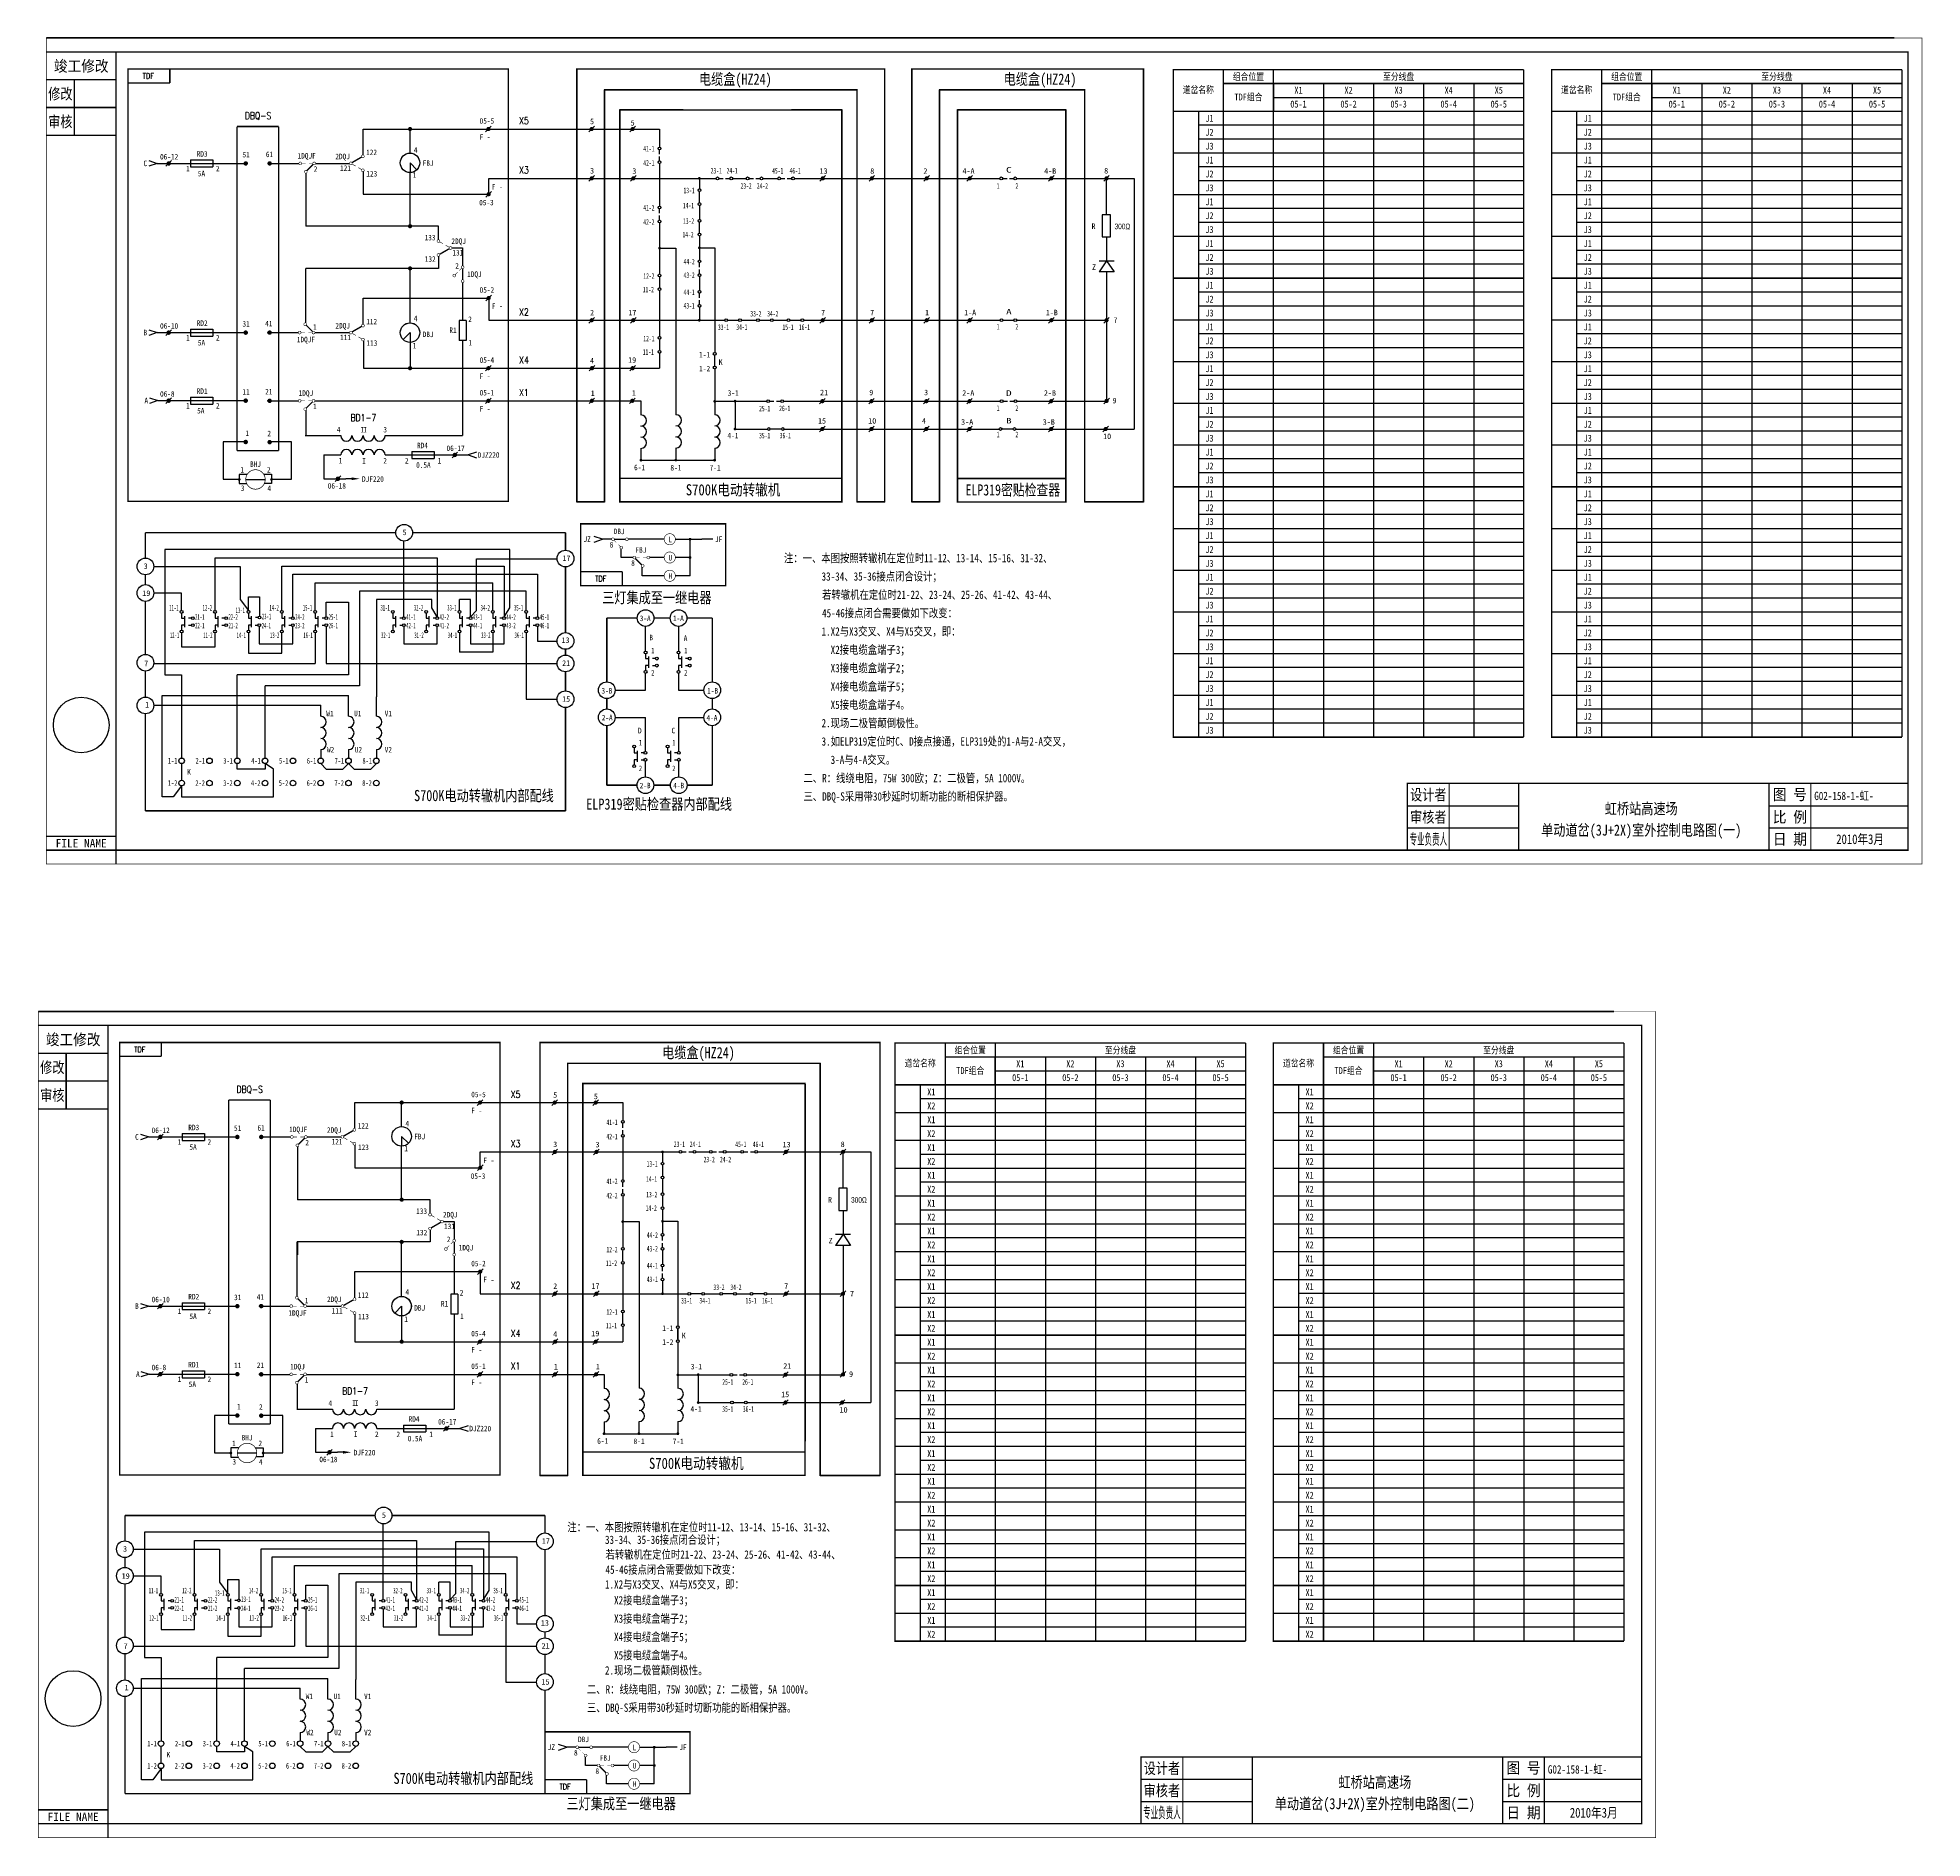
# Model space of a CAD drawing. Header units: millimetres. Extents: x -408 to 269, y -621 to 26.
import ezdxf
from ezdxf.enums import TextEntityAlignment as Align

# ---------------------------------------------------------------- set-up
doc = ezdxf.new("R2010")
doc.units = ezdxf.units.MM
doc.linetypes.add('DASHED', pattern=[0.75, 0.5, -0.25])
for name, color, linetype in [('D2', 7, 'Continuous'), ('define', 7, 'Continuous'), ('TIE', 7, 'Continuous')]:
    doc.layers.add(name, color=color, linetype=linetype)
doc.styles.add('CHINESE', font='SimSun.ttf', dxfattribs={"width": 0.9})
doc.styles.add('GREEKC', font='greekc', dxfattribs={"width": 0.7})
doc.styles.add('HZ', font='txt.shx', dxfattribs={"width": 0.7, "bigfont": 'hztxt.shx'})
doc.styles.add('ITALICC', font='txt', dxfattribs={"width": 0.75})
doc.styles.add('ST', font='SimSun.ttf', dxfattribs={"width": 0.8})
doc.styles.add('TXT', font='txt')

# ---------------------------------------------------------------- blocks, each defined once
blk = doc.blocks.new('D')
blk.add_line((1, 1), (-1, -1))
at = {"const_width": 0.75}
blk.add_lwpolyline([(-0.375, 0, 1), (0.375, 0, 1)], format="xyb", close=True, dxfattribs=at)
blk = doc.blocks.new('T')
blk.add_line((0, 3), (0, 0))
blk.add_lwpolyline([(0, 2, 1, 0, 0), (0, 5, 0, 0, 0)], format="xyseb")
blk = doc.blocks.new('D1')
at = {"const_width": 0.5}
blk.add_lwpolyline([(-0.25, 0, 1), (0.25, 0, 1)], format="xyb", close=True, dxfattribs=at)
blk = doc.blocks.new('W21')
blk.add_line((-1, -1), (1, 1))
at = {"const_width": 0.8}
blk.add_lwpolyline([(-0.4, 0, 1), (0.4, 0, 1)], format="xyb", close=True, dxfattribs=at)
blk = doc.blocks.new('W54')
for p, q in [((0, 0), (3, 1)), ((3, -1), (0, 0))]:
    blk.add_line(p, q)
blk = doc.blocks.new('W55')
at = {"rotation": 180}
blk.add_blockref('W54', (0, 0), dxfattribs=at)
blk = doc.blocks.new('144')
at = {"const_width": 0.2}
for points in [[(1, 0, -1), (0, 0, -1)], [(6, 0, -1), (5, 0, -1)], [(4, -3, -1), (3, -3, -1)]]:
    blk.add_lwpolyline(points, format="xyb", close=True, dxfattribs=at)
for points, const_width in [([(2.4, 0), (1, 0)], 0.15), ([(5, 0), (3.6, 0)], 0.15), ([(0.85, -0.35), (3.15, -2.65)], 0.5)]:
    blk.add_lwpolyline(points, dxfattribs=dict(const_width=const_width))
blk.add_lwpolyline([(5.5, -1.3, 0, 0, 0), (5.5, -2.3, 0.8, 0, 0), (5.5, -4.5, 0, 0, 0)], format="xyseb")
at = {"width": 0.8}
for tag, p in [('RELAY', (3, 2.2)), ('0', (0, -2))]:
    blk.add_attdef(tag, text='', height=2, dxfattribs=at).set_placement(p, align=Align.MIDDLE)
blk = doc.blocks.new('BZTB')
at = {"color": 7}
for p, q in [((0.23, 16), (40.23, 16)), ((130.23, 16), (180.23, 16)), ((0.23, 8), (40.23, 8)), ((130.23, 8), (180.23, 8))]:
    blk.add_line(p, q, dxfattribs=at)
at = {"color": 7, "const_width": 0.5}
blk.add_lwpolyline([(0.23, 0), (180.23, 0), (180.23, 24), (0.23, 24)], close=True, dxfattribs=at)
at = {"color": 7}
for points, const_width in [([(15.23, 24), (15.23, 0)], 0.4), ([(40.23, 24), (40.23, 0)], 0.5), ([(130.23, 24), (130.23, 0)], 0.5), ([(145.23, 24), (145.23, 0)], 0.4)]:
    blk.add_lwpolyline(points, dxfattribs=dict(at, const_width=const_width))
at = {"color": 7, "style": 'CHINESE'}
for s, width, p in [('设计者', 0.8, (7.73, 20)), ('图 号', 0.9, (137.73, 20)), ('审核者', 0.8, (7.73, 12)), ('比 例', 0.9, (137.73, 12)), ('日 期', 0.9, (137.73, 4))]:
    blk.add_text(s, height=4, dxfattribs=dict(at, width=width)).set_placement(p, align=Align.MIDDLE)
at = {"color": 7, "style": 'CHINESE', "width": 0.478723}
blk.add_text('专业负责人', height=4, dxfattribs=at).set_placement((1, 2), (14.5, 2), align=Align.FIT)
blk = doc.blocks.new('143')
at = {"const_width": 0.2}
for points in [[(-6, 0, 1), (-5, 0, 1)], [(-1, 0, 1), (0, 0, 1)], [(-4, -3, 1), (-3, -3, 1)]]:
    blk.add_lwpolyline(points, format="xyb", close=True, dxfattribs=at)
for points, const_width in [([(-5, 0), (-3.6, 0)], 0.15), ([(-2.4, 0), (-1, 0)], 0.15), ([(-0.85, -0.35), (-3.15, -2.65)], 0.5)]:
    blk.add_lwpolyline(points, dxfattribs=dict(const_width=const_width))
blk.add_lwpolyline([(-5.5, -1.3, 0, 0, 0), (-5.5, -2.3, 0.8, 0, 0), (-5.5, -4.5, 0, 0, 0)], format="xyseb")
at = {"width": 0.8}
for tag, p in [('RELAY', (-3, 2.2)), ('0', (0, -2))]:
    blk.add_attdef(tag, text='', height=2, dxfattribs=at).set_placement(p, align=Align.MIDDLE)
blk = doc.blocks.new('A$C241154E8')
for p, q in [((176.07, 141.16), (137.07, 141.16)), ((176.07, 0.25), (176.07, 141.16)), ((200.65, 116.57), (200.65, 26.46))]:
    blk.add_line(p, q)
at = {"color": 0}
for p, q in [((153.35, 116.57), (154.91, 116.57)), ((155.78, 116.57), (157.35, 116.57)), ((190.68, 103.51), (190.68, 116.57)), ((189.13, 103.51), (189.13, 95.51)), ((192.13, 103.51), (189.13, 103.51)), ((192.13, 95.51), (192.13, 103.51)), ((189.13, 95.51), (192.13, 95.51)), ((190.68, 95.51), (190.68, 86.97)), ((187.98, 86.97), (193.38, 86.97)), ((190.68, 86.97), (187.98, 82.96)), ((193.38, 82.96), (187.98, 82.96)), ((190.68, 86.97), (193.38, 82.96)), ((190.68, 82.96), (190.68, 36.71)), ((158.39, 65.57), (190.64, 65.57)), ((153.47, 36.46), (155.03, 36.46)), ((155.91, 36.46), (157.47, 36.46)), ((158.47, 36.46), (190.68, 36.46))]:
    blk.add_line(p, q, dxfattribs=at)
at = {"const_width": 0.5}
for points in [[(10.25, 0.29), (0.25, 0.29), (0.25, 155.89), (110.97, 155.89), (110.97, 0.29), (100.97, 0.29), (100.97, 148.42), (10.25, 148.42), (10.25, 0.29)], [(130.68, 0.29), (120.68, 0.29), (120.68, 155.89), (204.02, 155.89), (204.02, 0.29), (182.82, 0.29), (182.82, 148.42), (130.68, 148.42), (130.68, 0.29)], [(95.54, 0.28), (15.67, 0.28), (15.67, 141.16), (95.54, 141.16), (95.54, 0.28)], [(176.07, 141.16), (137.1, 141.16), (137.1, 0.25), (176.07, 0.25), (176.07, 141.16)], [(15.67, 8.69), (95.54, 8.69)], [(137.1, 8.66), (176.07, 8.66)]]:
    blk.add_lwpolyline(points, dxfattribs=at)
at = {"color": 0, "const_width": 0.5}
for points in [[(157.39, 65.57), (153.39, 65.57)], [(157.12, 26.46), (153.12, 26.46)]]:
    blk.add_lwpolyline(points, dxfattribs=at)
at = {"color": 0}
for centre in [(152.85, 116.57), (157.85, 116.57), (152.89, 65.57), (157.89, 65.57), (152.97, 36.46), (157.97, 36.46), (152.62, 26.46), (157.62, 26.46)]:
    blk.add_circle(centre, 0.5, dxfattribs=at)
at = {"layer": 'D2'}
for p, q in [((0.25, 155.89), (0.25, 0.29)), ((0.25, 155.89), (110.97, 155.89)), ((110.97, 0.29), (110.97, 155.89)), ((120.68, 155.89), (204.02, 155.89)), ((120.68, 155.89), (120.68, 0.29)), ((204.02, 0.29), (204.02, 155.89)), ((10.25, 0.29), (10.25, 148.42)), ((10.25, 148.42), (100.97, 148.42)), ((100.97, 148.42), (100.97, 0.29)), ((130.68, 0.29), (130.68, 148.42)), ((130.68, 148.42), (182.82, 148.42)), ((182.82, 148.42), (182.82, 0.29)), ((15.67, 141.16), (15.67, 0.28)), ((38.45, 141.16), (15.67, 141.16)), ((95.54, 141.16), (77.45, 141.16)), ((95.54, 0.28), (95.54, 141.16)), ((137.1, 141.16), (137.1, 0.25)), ((30.01, 134.3), (30.01, 127.84)), ((30.01, 125.27), (30.01, 126.84)), ((30.01, 122.84), (30.01, 124.4)), ((30.01, 121.84), (30.01, 106.57)), ((44.3, 116.57), (44.31, 112.8)), ((51.3, 116.57), (52.86, 116.57)), ((53.73, 116.57), (55.3, 116.57)), ((56.3, 116.57), (61.17, 116.57)), ((62.17, 116.57), (63.72, 116.57)), ((64.6, 116.57), (66.17, 116.57)), ((67.17, 116.57), (72.48, 116.57)), ((73.48, 116.57), (75.04, 116.57)), ((75.92, 116.57), (77.48, 116.57)), ((78.48, 116.57), (120.64, 116.57)), ((120.64, 116.57), (152.35, 116.57)), ((158.35, 116.57), (200.65, 116.57)), ((30.01, 104.04), (30.01, 105.61)), ((30.01, 101.61), (30.01, 103.17)), ((44.32, 106.8), (44.33, 101.84)), ((30.01, 100.57), (30.01, 82.18)), ((44.33, 95.84), (44.33, 87.24)), ((30.01, 91.49), (35.87, 91.49)), ((35.87, 91.49), (35.87, 31.61)), ((44.33, 91.61), (49.83, 91.61)), ((49.83, 91.61), (49.83, 54.02)), ((44.33, 84.66), (44.33, 86.24)), ((44.33, 82.24), (44.33, 83.8)), ((30.01, 76.18), (30.01, 59.73)), ((44.33, 81.24), (44.33, 76.24)), ((44.33, 73.66), (44.33, 75.24)), ((44.33, 71.24), (44.33, 72.8)), ((44.33, 70.24), (44.33, 65.57)), ((59.45, 65.57), (64.87, 65.57)), ((70.87, 65.57), (75.84, 65.57)), ((81.84, 65.57), (120.64, 65.57)), ((120.64, 65.57), (152.39, 65.57)), ((30.01, 53.73), (30.01, 48.33)), ((49.83, 48.02), (49.83, 31.58)), ((23.3, 36.6), (23.3, 31.51)), ((49.83, 36.46), (68.56, 36.46)), ((57.14, 36.46), (57.14, 26.46)), ((69.56, 36.46), (71.12, 36.46)), ((71.99, 36.46), (73.56, 36.46)), ((74.56, 36.46), (152.47, 36.46)), ((57.14, 26.46), (68.79, 26.46)), ((74.79, 26.46), (152.12, 26.46)), ((158.12, 26.46), (200.65, 26.46)), ((23.3, 19.51), (23.3, 15.27)), ((23.3, 15.27), (49.87, 15.27)), ((35.83, 19.58), (35.83, 15.27)), ((49.83, 19.58), (49.83, 15.27)), ((0.25, 0.29), (10.25, 0.29)), ((95.54, 0.28), (15.67, 0.28)), ((100.97, 0.29), (110.97, 0.29)), ((120.68, 0.29), (130.68, 0.29)), ((137.1, 0.25), (176.07, 0.25)), ((182.82, 0.29), (204.02, 0.29))]:
    blk.add_line(p, q, dxfattribs=at)
at = {"layer": 'D2', "const_width": 0.5}
for points in [[(44.05, 116.57, 1), (44.55, 116.57, 1)], [(29.76, 91.49, 1), (30.26, 91.49, 1)], [(44.08, 91.61, 1), (44.58, 91.61, 1)], [(44.05, 65.57, 1), (44.55, 65.57, 1)], [(49.58, 36.4, 1), (50.08, 36.4, 1)], [(23.05, 15.27, 1), (23.55, 15.27, 1)], [(35.58, 15.28, 1), (36.08, 15.28, 1)], [(49.58, 15.27, 1), (50.08, 15.27, 1)]]:
    blk.add_lwpolyline(points, format="xyb", close=True, dxfattribs=at)
for points in [[(44.33, 111.84), (44.33, 107.84)], [(44.33, 100.84), (44.33, 96.84)], [(30.01, 81.19), (30.01, 77.19)], [(58.44, 65.57), (54.44, 65.57)], [(69.87, 65.57), (65.87, 65.57)], [(80.84, 65.57), (76.84, 65.57)], [(30.01, 58.73), (30.01, 54.73)], [(49.83, 53.02), (49.83, 49.02)], [(73.79, 26.46), (69.79, 26.46)]]:
    blk.add_lwpolyline(points, dxfattribs=at)
at = {"layer": 'D2'}
for centre in [(30.01, 127.34), (30.01, 122.34), (50.8, 116.57), (55.8, 116.57), (61.67, 116.57), (66.67, 116.57), (72.98, 116.57), (77.98, 116.57), (44.33, 112.34), (30.01, 106.11), (44.33, 107.34), (44.33, 101.34), (30.01, 101.11), (44.33, 96.34), (30.01, 81.69), (44.33, 86.74), (44.33, 81.74), (30.01, 76.69), (44.33, 75.74), (44.33, 70.74), (53.94, 65.57), (58.94, 65.57), (65.37, 65.57), (70.37, 65.57), (76.34, 65.57), (81.34, 65.57), (30.01, 59.23), (30.01, 54.23), (49.83, 53.52), (49.83, 48.52), (69.06, 36.46), (74.06, 36.46), (69.29, 26.46), (74.29, 26.46)]:
    blk.add_circle(centre, 0.5, dxfattribs=at)
for centre in [(23.3, 29.51), (23.3, 25.51), (35.87, 29.61), (35.87, 25.61), (49.83, 29.58), (49.83, 25.58), (23.3, 21.51), (35.87, 21.61), (49.83, 21.58)]:
    blk.add_arc(centre, 2, 270, 90, dxfattribs=at)
at = {"color": 0}
for p in [(5.57, 134.3), (5.62, 116.57), (106.33, 116.57), (126.05, 116.57), (141.52, 116.57), (170.87, 116.57), (190.68, 116.57), (5.62, 65.57), (106.33, 65.57), (126.05, 65.57), (141.52, 65.57), (170.87, 65.57), (190.68, 65.57), (5.73, 48.33), (5.65, 36.6), (106.19, 36.46), (125.91, 36.46), (141.42, 36.46), (170.78, 36.46), (190.7, 36.57), (106.19, 26.46), (125.91, 26.46), (141.42, 26.46), (170.78, 26.46), (190.36, 26.46)]:
    blk.add_blockref('D', p, dxfattribs=at)
for p in [(57.14, 36.46), (57.14, 26.46)]:
    blk.add_blockref('D1', p)
at = {"layer": 'D2'}
for p in [(20.31, 134.3), (20.56, 116.57), (88.67, 116.57), (20.56, 65.57), (88.67, 65.57), (20.31, 48.33), (20.2, 36.6), (88.53, 36.46), (88.53, 26.46)]:
    blk.add_blockref('D', p, dxfattribs=at)
at = {"color": 0, "width": 0.969848}
for s, p in [('5', (5.01, 136.03)), ('5', (19.63, 135.53)), ('3', (5.01, 118.3)), ('3', (20.21, 118.21)), ('13', (87.49, 118.21)), ('8', (105.74, 118.21)), ('2', (124.86, 118.21)), ('4-A', (138.89, 118.2)), ('4-B', (168.25, 118.2)), ('8', (189.83, 118.31)), ('R', (185.29, 98.35)), ('Z', (185.48, 83.67)), ('2', (5.01, 67.3)), ('17', (18.77, 67.33)), ('7', (88.06, 67.33)), ('7', (105.72, 67.33)), ('1', (125.44, 67.33)), ('1-A', (139.47, 67.33)), ('1-B', (168.83, 67.33)), ('7', (193.18, 64.59)), ('4', (5.01, 50.06)), ('19', (18.7, 50.27)), ('K', (51.22, 49.53)), ('1', (5.25, 38.33)), ('1', (20.08, 38.4)), ('21', (87.72, 38.6)), ('9', (105.38, 38.6)), ('3', (125.09, 38.6)), ('2-A', (138.81, 38.4)), ('2-B', (168.17, 38.4)), ('9', (192.84, 35.69)), ('15', (86.96, 28.39)), ('10', (105.01, 28.39)), ('4', (124.33, 28.39)), ('3-A', (138.41, 27.99)), ('3-B', (167.76, 27.99)), ('10', (189.44, 22.84))]:
    blk.add_text(s, height=2, dxfattribs=at).set_placement(p)
at = {"color": 0}
for s, width, p, p2 in [('41-1', 0.666667, (24.16, 126.23), (28.16, 126.23)), ('42-1', 0.6, (24.16, 121.12), (28.16, 121.12)), ('23-1', 0.6, (48.38, 118.34), (52.38, 118.34)), ('24-1', 0.6, (54.1, 118.34), (58.1, 118.34)), ('45-1', 0.6, (70.48, 118.31), (74.48, 118.31)), ('46-1', 0.6, (76.76, 118.31), (80.76, 118.31)), ('13-1', 0.666667, (38.6, 111.24), (42.6, 111.24)), ('23-2', 0.545455, (59.11, 112.84), (63.11, 112.84)), ('24-2', 0.545455, (64.97, 112.84), (68.97, 112.84)), ('   1', 0.6, (148.19, 112.83), (152.19, 112.83)), ('   2', 0.545455, (154.95, 112.83), (158.95, 112.83)), ('41-2', 0.6, (24.16, 105), (28.16, 105)), ('42-2', 0.545455, (24.16, 99.88), (28.16, 99.88)), ('14-1', 0.666667, (38.4, 105.83), (42.4, 105.83)), ('13-2', 0.6, (38.45, 100.24), (42.45, 100.24)), ('14-2', 0.6, (38.26, 95.36), (42.26, 95.36)), ('12-2', 0.6, (24.16, 80.46), (28.16, 80.46)), ('44-2', 0.545455, (38.64, 85.66), (42.64, 85.66)), ('43-2', 0.545455, (38.64, 80.78), (42.64, 80.78)), ('11-2', 0.666667, (23.97, 75.58), (27.97, 75.58)), ('44-1', 0.6, (38.64, 74.66), (42.64, 74.66)), ('43-1', 0.6, (38.64, 69.78), (42.64, 69.78)), ('33-2', 0.545455, (62.63, 66.92), (66.63, 66.92)), ('34-2', 0.545455, (68.7, 66.94), (72.7, 66.94)), ('33-1', 0.6, (50.99, 62.07), (54.99, 62.07)), ('34-1', 0.6, (57.58, 62.09), (61.58, 62.09)), ('15-1', 0.666667, (74.18, 62.08), (78.18, 62.08)), ('16-1', 0.666667, (80.09, 62.09), (84.09, 62.09)), ('   1', 0.6, (148.19, 62.24), (152.19, 62.24)), ('   2', 0.545455, (154.95, 62.24), (158.95, 62.24)), ('11-1', 0.75, (23.97, 53.12), (27.97, 53.12)), ('12-1', 0.666667, (24.16, 58), (28.16, 58)), ('1-2', 0.857143, (44.21, 47.2), (48.21, 47.2)), ('3-1', 0.857143, (54.48, 38.4), (58.48, 38.4)), ('25-1', 0.6, (65.79, 32.83), (69.79, 32.83)), ('26-1', 0.6, (72.99, 32.88), (76.99, 32.88)), ('   1', 0.6, (148.19, 32.96), (152.19, 32.96)), ('   2', 0.545455, (154.95, 32.96), (158.95, 32.96)), ('4-1', 0.857143, (54.38, 23.13), (58.38, 23.13)), ('35-1', 0.6, (65.79, 23.12), (69.79, 23.12)), ('36-1', 0.6, (73.2, 23.12), (77.2, 23.12)), ('   1', 0.6, (148.19, 23.51), (152.19, 23.51)), ('   2', 0.545455, (154.95, 23.51), (158.95, 23.51)), ('6-1', 0.857143, (20.83, 11.64), (24.83, 11.64)), ('8-1', 0.857143, (33.89, 11.55), (37.89, 11.55)), ('7-1', 0.857143, (47.97, 11.49), (51.97, 11.49))]:
    blk.add_text(s, height=2, dxfattribs=dict(at, width=width)).set_placement(p, p2, align=Align.FIT)
for s, p, p2 in [('C ', (154.58, 118.65), (158.58, 118.65)), ('A ', (154.58, 67.65), (158.58, 67.65)), ('1-1', (44.21, 52.2), (48.21, 52.2)), ('D ', (154.58, 38.37), (158.58, 38.37)), ('B ', (154.58, 28.46), (158.58, 28.46))]:
    blk.add_text(s, height=2, dxfattribs=at).set_placement(p, p2, align=Align.FIT)
at = {"style": 'GREEKC', "width": 0.7}
blk.add_text('300W', height=2, dxfattribs=at).set_placement((193.57, 98.3))
at = {"layer": 'D2', "style": 'ST', "width": 0.8}
for p in [(44.17, 150.25), (153.71, 150.25)]:
    blk.add_text('电缆盒(HZ24)', height=4, dxfattribs=at).set_placement(p)
at = {"layer": 'D2', "style": 'ST'}
for s, width, p, p2 in [('S700K电动转辙机', 0.801047, (39.45, 2.61), (73.45, 2.61)), ('ELP319密贴检查器', 0.751105, (140, 2.58), (174, 2.58))]:
    blk.add_text(s, height=4, dxfattribs=dict(at, width=width)).set_placement(p, p2, align=Align.FIT)
blk = doc.blocks.new('1')
blk.add_circle((0, 0), 1)
blk = doc.blocks.new('A$C5C3D65E0')
for p, q in [((95.89, 70.04), (95.89, 97.25)), ((6, 88.13), (37, 88.13)), ((134, 94.25), (10, 94.25)), ((10, 94.25), (10, 49.18)), ((28, 91.25), (107.89, 91.25)), ((28, 72.25), (28, 91.25)), ((37, 88.13), (37, 76.25)), ((52, 88.25), (131.89, 88.25)), ((52, 72.25), (52, 88.25)), ((107.89, 91.25), (107.89, 70.04)), ((122, 90.88), (151, 90.88)), ((122, 72.25), (122, 90.88)), ((131.89, 88.25), (131.89, 70.04)), ((134, 73.25), (134, 94.25)), ((56, 85.35), (143.89, 85.35)), ((56, 70.04), (56, 85.35)), ((64, 82.25), (127.89, 82.25)), ((64, 72.25), (64, 82.25)), ((127.89, 72.25), (127.89, 82.25)), ((143.89, 85.35), (143.89, 70.04)), ((16, 78.48), (6, 78.48)), ((16, 72.25), (16, 78.48)), ((37, 76.25), (40, 72.25)), ((40, 72.25), (40, 77.25)), ((40, 77.25), (44, 77.25)), ((44, 77.25), (44, 70.25)), ((68, 75.25), (75.93, 75.25)), ((68, 70.04), (68, 75.25)), ((75.93, 75.25), (75.93, 49.18)), ((139.89, 79.25), (79.93, 79.25)), ((79.93, 79.25), (79.93, 45.2)), ((86, 76.25), (86, 41.25)), ((106, 76.25), (86, 76.25)), ((106, 73.25), (106, 76.25)), ((119.89, 76.25), (115.89, 76.25)), ((115.89, 72.25), (115.89, 76.25)), ((119.89, 70.04), (119.89, 76.25)), ((139.89, 72.25), (139.89, 79.25)), ((16, 71.25), (16, 69.54)), ((16, 69.54), (17, 69.54)), ((17, 70.25), (17, 66.25)), ((19.5, 69.54), (18.5, 69.54)), ((28, 71.25), (28, 69.54)), ((28, 69.54), (29, 69.54)), ((29, 70.25), (29, 66.25)), ((31.5, 69.54), (30.5, 69.54)), ((40, 71.25), (40, 69.54)), ((40, 69.54), (41, 69.54)), ((41, 70.25), (41, 66.25)), ((43.5, 69.75), (42.5, 69.75)), ((52, 71.25), (52, 69.54)), ((52, 69.54), (53, 69.54)), ((53, 70.25), (53, 66.25)), ((55.5, 69.54), (54.5, 69.54)), ((64, 71.25), (64, 69.54)), ((64, 69.54), (65, 69.54)), ((65, 70.25), (65, 66.25)), ((67.5, 69.54), (66.5, 69.54)), ((91.89, 71.25), (91.89, 69.54)), ((91.89, 69.54), (92.89, 69.54)), ((92.89, 70.25), (92.89, 66.25)), ((95.39, 69.54), (94.39, 69.54)), ((103.89, 71.25), (103.89, 69.54)), ((103.89, 69.54), (104.89, 69.54)), ((104.89, 70.25), (104.89, 66.25)), ((107.89, 70.04), (106, 73.25)), ((107.39, 69.54), (106.39, 69.54)), ((115.89, 71.25), (115.89, 69.54)), ((115.89, 69.54), (116.89, 69.54)), ((116.89, 70.25), (116.89, 66.25)), ((119.39, 69.54), (118.39, 69.54)), ((119.89, 70.04), (122, 72.25)), ((127.89, 71.25), (127.89, 69.54)), ((127.89, 69.54), (128.89, 69.54)), ((128.89, 70.25), (128.89, 66.25)), ((131.39, 69.54), (130.39, 69.54)), ((131.89, 70.04), (134, 73.25)), ((139.89, 71.25), (139.89, 69.54)), ((139.89, 69.54), (140.89, 69.54)), ((140.89, 70.25), (140.89, 66.25)), ((143.39, 69.54), (142.39, 69.54)), ((17, 67.02), (16, 67.02)), ((16, 67.02), (16, 65.25)), ((16, 64.25), (16, 59.25)), ((18.5, 67.02), (19.5, 67.02)), ((28, 67.02), (28, 65.25)), ((29, 67.02), (28, 67.02)), ((28, 59.25), (28, 64.25)), ((30.5, 67.02), (31.5, 67.02)), ((40, 67.02), (40, 65.25)), ((41, 67.02), (40, 67.02)), ((40, 64.25), (40, 56.91)), ((42.43, 66.99), (43.43, 66.99)), ((43.93, 66.49), (43.93, 60.25)), ((52, 67.02), (52, 65.25)), ((53, 67.02), (52, 67.02)), ((52, 56.91), (52, 64.25)), ((54.5, 67.02), (55.5, 67.02)), ((56, 60.25), (56, 66.52)), ((64, 67.02), (64, 65.25)), ((65, 67.02), (64, 67.02)), ((64, 64.25), (64, 53.25)), ((66.5, 67.02), (67.5, 67.02)), ((68, 66.52), (68, 53.25)), ((92.89, 67.02), (91.89, 67.02)), ((91.89, 67.02), (91.89, 65.25)), ((94.39, 67.02), (95.39, 67.02)), ((95.89, 66.52), (95.89, 60.25)), ((104.89, 67.02), (103.89, 67.02)), ((103.89, 67.02), (103.89, 65.25)), ((106.39, 67.02), (107.39, 67.02)), ((107.89, 60.25), (107.89, 66.52)), ((116.89, 67.02), (115.89, 67.02)), ((115.89, 67.02), (115.89, 65.25)), ((115.89, 64.25), (115.89, 57.25)), ((118.39, 67.02), (119.39, 67.02)), ((119.89, 66.52), (119.89, 60.25)), ((127.89, 67.02), (127.89, 65.25)), ((128.89, 67.02), (127.89, 67.02)), ((127.89, 64.25), (127.89, 57.25)), ((130.39, 67.02), (131.39, 67.02)), ((131.89, 60.25), (131.89, 66.52)), ((139.89, 67.02), (139.89, 65.25)), ((140.89, 67.02), (139.89, 67.02)), ((139.89, 64.25), (139.89, 40.39)), ((142.39, 67.02), (143.39, 67.02)), ((143.89, 66.52), (143.89, 61.25)), ((143.89, 61.25), (151, 61.25)), ((16, 59.25), (28, 59.25)), ((40, 56.91), (52, 56.91)), ((43.93, 60.25), (56, 60.25)), ((95.89, 60.25), (107.89, 60.25)), ((127.89, 57.25), (115.89, 57.25)), ((119.89, 60.25), (131.89, 60.25)), ((5.99, 53.25), (64, 53.25)), ((10, 49.18), (16, 49.18)), ((16, 49.18), (16, 19.25)), ((75.93, 49.18), (36, 49.18)), ((36, 19.25), (36, 49.18)), ((68, 53.25), (151, 53.25)), ((9, 5.25), (9, 41.67)), ((9, 41.67), (76, 41.67)), ((79.93, 45.2), (46, 45.2)), ((46, 19.25), (46, 45.2)), ((76, 34.25), (76, 41.67)), ((86, 34.25), (86, 41.25)), ((6, 38.2), (66, 38.2)), ((66, 34.25), (66, 38.2)), ((139.89, 40.39), (151, 40.39)), ((66, 22.25), (66, 19.25)), ((76, 22.25), (76, 19.25)), ((86, 22.25), (86, 19.25)), ((36, 15.25), (36, 17.25)), ((46, 15.25), (36, 15.25)), ((49, 15.25), (46, 17.25)), ((46, 17.25), (46, 15.25)), ((49, 5.25), (49, 15.25)), ((66, 17.25), (68, 15.25)), ((68, 15.25), (74, 15.25)), ((76, 17.25), (74, 15.25)), ((76, 17.25), (78, 15.25)), ((78, 15.25), (84, 15.25)), ((84, 15.25), (86, 17.25)), ((16, 9.25), (13, 5.25)), ((16, 9.25), (16, 5.25)), ((13, 5.25), (9, 5.25)), ((16, 5.25), (49, 5.25))]:
    blk.add_line(p, q)
at = {"const_width": 0.5}
for points in [[(3, 100.25), (93, 100.25)], [(3, 91.13), (3, 100.25)], [(99, 100.25), (154, 100.25)], [(154, 100.25), (154, 93.96)], [(154, 87.96), (154, 64.32)], [(3, 81.57), (3, 85.13)], [(3, 56.51), (3, 75.57)], [(154, 58.32), (154, 56.25)], [(3, 41.13), (3, 50.51)], [(154, 50.25), (154, 43.39)], [(3, 0.25), (3, 35.13)], [(154, 37.39), (154, 0.25)], [(16, 11.25), (16, 17.25)], [(154, 0.25), (3, 0.25)]]:
    blk.add_lwpolyline(points, dxfattribs=at)
for centre, radius in [((96, 100.25), 3), ((3, 88.13), 3), ((154, 90.96), 3), ((3, 78.57), 3), ((16, 71.75), 0.5), ((20, 69.54), 0.5), ((28, 71.75), 0.5), ((32, 69.54), 0.5), ((40, 71.75), 0.5), ((44, 69.75), 0.5), ((52, 71.75), 0.5), ((56, 69.54), 0.5), ((64, 71.75), 0.5), ((68, 69.54), 0.5), ((91.89, 71.75), 0.5), ((95.89, 69.54), 0.5), ((103.89, 71.75), 0.5), ((107.89, 69.54), 0.5), ((115.89, 71.75), 0.5), ((119.89, 69.54), 0.5), ((127.89, 71.75), 0.5), ((131.89, 69.54), 0.5), ((139.89, 71.75), 0.5), ((143.89, 69.54), 0.5), ((16, 64.75), 0.5), ((20, 67.02), 0.5), ((28, 64.75), 0.5), ((32, 67.02), 0.5), ((40, 64.75), 0.5), ((43.93, 66.99), 0.5), ((52, 64.75), 0.5), ((56, 67.02), 0.5), ((64, 64.75), 0.5), ((68, 67.02), 0.5), ((91.89, 64.75), 0.5), ((95.89, 67.02), 0.5), ((103.89, 64.75), 0.5), ((107.89, 67.02), 0.5), ((115.89, 64.75), 0.5), ((119.89, 67.02), 0.5), ((127.89, 64.75), 0.5), ((131.89, 67.02), 0.5), ((139.89, 64.75), 0.5), ((143.89, 67.02), 0.5), ((154, 61.32), 3), ((3, 53.51), 3), ((154, 53.25), 3), ((3, 38.13), 3), ((154, 40.39), 3)]:
    blk.add_circle(centre, radius)
for centre in [(66, 32.25), (76, 32.25), (86, 32.25), (66, 28.25), (76, 28.25), (86, 28.25), (66, 24.25), (76, 24.25), (86, 24.25)]:
    blk.add_arc(centre, 2, 270, 90)
for p in [(16, 18.25), (26, 18.25), (36, 18.25), (46, 18.25), (56, 18.25), (66, 18.25), (76, 18.25), (86, 18.25), (16, 10.25), (26, 10.25), (36, 10.25), (46, 10.25), (56, 10.25), (66, 10.25), (76, 10.25), (86, 10.25)]:
    blk.add_blockref('1', p)
at = {"color": 0, "width": 0.969848}
for s, p in [('5', (95.42, 99.38)), ('3', (2.33, 87.24)), ('17', (152.89, 90.08)), ('19', (1.84, 77.49)), ('13', (152.54, 60.62)), ('7', (2.52, 52.26)), ('21', (152.79, 52.37)), ('15', (152.77, 39.45)), ('1', (2.89, 37.4))]:
    blk.add_text(s, height=2, dxfattribs=at).set_placement(p)
at = {"style": 'TXT'}
for s, width, p, p2 in [('11-1', 0.631381, (11.57, 72.28), (14.94, 72.28)), ('21-1', 0.561228, (20.84, 68.95), (24.2, 68.95)), ('22-1', 0.505105, (20.84, 65.89), (24.2, 65.89)), ('12-2', 0.505105, (23.57, 72.28), (26.94, 72.28)), ('22-2', 0.459186, (32.84, 68.95), (36.2, 68.95)), ('21-2', 0.505105, (32.84, 65.89), (36.2, 65.89)), ('13-1', 0.561228, (35.41, 71.4), (38.78, 71.4)), ('24-1', 0.505105, (44.77, 65.86), (48.14, 65.86)), ('23-1', 0.505105, (44.84, 69.16), (48.2, 69.16)), ('14-2', 0.505105, (47.57, 72.28), (50.94, 72.28)), ('24-2', 0.459186, (56.84, 68.95), (60.2, 68.95)), ('23-2', 0.459186, (56.84, 65.89), (60.2, 65.89)), ('15-1', 0.561228, (59.57, 72.28), (62.94, 72.28)), ('25-1', 0.505105, (68.84, 68.95), (72.2, 68.95)), ('26-1', 0.505105, (68.84, 65.89), (72.2, 65.89)), ('41-1', 0.561228, (96.73, 68.95), (100.1, 68.95)), ('42-1', 0.505105, (96.73, 65.89), (100.1, 65.89)), ('32-2', 0.459186, (99.47, 72.28), (102.83, 72.28)), ('42-2', 0.459186, (108.73, 68.95), (112.1, 68.95)), ('41-2', 0.505105, (108.73, 65.89), (112.1, 65.89)), ('33-1', 0.505105, (111.47, 72.28), (114.83, 72.28)), ('43-1', 0.505105, (120.73, 68.95), (124.1, 68.95)), ('44-1', 0.505105, (120.73, 65.89), (124.1, 65.89)), ('34-2', 0.459186, (123.47, 72.28), (126.83, 72.28)), ('44-2', 0.459186, (132.73, 68.95), (136.1, 68.95)), ('43-2', 0.459186, (132.73, 65.89), (136.1, 65.89)), ('35-1', 0.505105, (135.47, 72.28), (138.83, 72.28)), ('45-1', 0.505105, (144.73, 68.95), (148.1, 68.95)), ('46-1', 0.505105, (144.73, 65.89), (148.1, 65.89)), ('12-1', 0.561228, (11.77, 62.42), (15.13, 62.42)), ('11-2', 0.561228, (23.77, 62.42), (27.13, 62.42)), ('14-1', 0.561228, (35.77, 62.42), (39.13, 62.42)), ('13-2', 0.505105, (47.77, 62.42), (51.13, 62.42)), ('16-1', 0.561228, (59.77, 62.42), (63.13, 62.42)), ('32-1', 0.505105, (87.66, 62.42), (91.03, 62.42)), ('31-2', 0.505105, (99.66, 62.42), (103.03, 62.42)), ('34-1', 0.505105, (111.66, 62.42), (115.03, 62.42)), ('33-2', 0.459186, (123.66, 62.42), (127.03, 62.42)), ('36-1', 0.505105, (135.66, 62.42), (139.03, 62.42))]:
    blk.add_text(s, height=2, dxfattribs=dict(at, width=width)).set_placement(p, p2, align=Align.FIT)
at = {"color": 0, "width": 0.561228}
blk.add_text('31-1', height=2, dxfattribs=at).set_placement((87.47, 72.28), (90.83, 72.28), align=Align.FIT)
at = {"style": 'TXT', "width": 0.7}
for s, p in [('1-1', (11.05, 17.25)), ('2-1', (21, 17.25)), ('3-1', (31, 17.25)), ('4-1', (41, 17.25)), ('5-1', (51, 17.25)), ('6-1', (61, 17.25)), ('7-1', (71, 17.25)), ('8-1', (81, 17.25)), ('1-2', (11.05, 9.25)), ('2-2', (20.93, 9.25)), ('3-2', (30.93, 9.25)), ('4-2', (40.93, 9.25)), ('5-2', (50.93, 9.25)), ('6-2', (60.93, 9.25)), ('7-2', (70.93, 9.25)), ('8-2', (80.93, 9.25))]:
    blk.add_text(s, height=2, dxfattribs=at).set_placement(p)
at = {"layer": 'D2', "style": 'ST', "width": 0.801047}
blk.add_text('S700K电动转辙机内部配线', height=4, dxfattribs=at).set_placement((124.69, 5.83), align=Align.MIDDLE)
at = {"layer": 'TIE', "color": 0, "width": 0.8}
for s, p in [('W1', (68, 34.25)), ('U1', (78, 34.25)), ('V1', (89, 34.25)), ('W2', (68.26, 21.25)), ('U2', (78.26, 21.25)), ('V2', (89, 21.25)), ('K', (18, 13.25))]:
    blk.add_text(s, height=2, dxfattribs=at).set_placement(p)
blk = doc.blocks.new('A$C6B1B0498')
for p, q in [((95.54, 140.87), (95.54, 12.6)), ((119.17, 116.54), (119.17, 26.43))]:
    blk.add_line(p, q)
at = {"color": 0}
for p, q in [((109.2, 103.48), (109.2, 116.54)), ((110.66, 103.48), (107.66, 103.48)), ((107.66, 103.48), (107.66, 95.48)), ((110.66, 95.48), (110.66, 103.48)), ((107.66, 95.48), (110.66, 95.48)), ((109.2, 95.48), (109.2, 86.94)), ((109.2, 86.94), (106.51, 82.93)), ((106.51, 86.94), (111.9, 86.94)), ((111.9, 82.93), (106.51, 82.93)), ((109.2, 86.94), (111.9, 82.93)), ((109.2, 82.93), (109.2, 36.68)), ((94.37, 65.54), (109.17, 65.54)), ((94.37, 36.43), (109.2, 36.43))]:
    blk.add_line(p, q, dxfattribs=at)
at = {"const_width": 0.5}
for points in [[(10.25, 0.26), (0.25, 0.26), (0.25, 155.87), (122.53, 155.87), (122.53, 0.26), (100.97, 0.26), (100.97, 148.39), (10.25, 148.39), (10.25, 0.26)], [(95.54, 0.25), (15.67, 0.25), (15.67, 141.13), (95.54, 141.13), (95.54, 0.25)], [(15.67, 8.66), (95.54, 8.66)]]:
    blk.add_lwpolyline(points, dxfattribs=at)
at = {"layer": 'D2'}
for p, q in [((0.25, 155.87), (0.25, 0.26)), ((0.25, 155.87), (122.53, 155.87)), ((122.53, 0.26), (122.53, 155.87)), ((10.25, 0.26), (10.25, 148.39)), ((10.25, 148.39), (100.97, 148.39)), ((100.97, 148.39), (100.97, 0.26)), ((15.67, 141.13), (15.67, 0.25)), ((38.45, 141.13), (15.67, 141.13)), ((95.54, 141.13), (77.45, 141.13)), ((95.54, 0.25), (95.54, 141.13)), ((30.01, 134.28), (30.01, 127.81)), ((30.01, 125.24), (30.01, 126.81)), ((30.01, 122.81), (30.01, 124.37)), ((30.01, 121.81), (30.01, 106.54)), ((44.3, 116.54), (44.31, 112.77)), ((51.3, 116.54), (52.86, 116.54)), ((53.73, 116.54), (55.3, 116.54)), ((56.3, 116.54), (61.17, 116.54)), ((62.17, 116.54), (63.72, 116.54)), ((64.6, 116.54), (66.17, 116.54)), ((67.17, 116.54), (72.48, 116.54)), ((73.48, 116.54), (75.04, 116.54)), ((75.92, 116.54), (77.48, 116.54)), ((78.48, 116.54), (95.54, 116.54)), ((94.37, 116.54), (119.17, 116.54)), ((30.01, 104.01), (30.01, 105.58)), ((30.01, 101.58), (30.01, 103.14)), ((44.32, 106.77), (44.33, 101.81)), ((30.01, 100.54), (30.01, 82.15)), ((44.33, 95.81), (44.33, 87.21)), ((30.01, 91.46), (35.87, 91.46)), ((35.87, 91.46), (35.87, 31.59)), ((44.33, 91.59), (49.83, 91.59)), ((49.83, 91.59), (49.83, 53.99)), ((44.33, 84.64), (44.33, 86.21)), ((44.33, 82.21), (44.33, 83.77)), ((30.01, 76.15), (30.01, 59.7)), ((44.33, 81.21), (44.33, 76.21)), ((44.33, 73.64), (44.33, 75.21)), ((44.33, 71.21), (44.33, 72.77)), ((44.33, 70.21), (44.33, 65.54)), ((59.45, 65.54), (64.87, 65.54)), ((70.87, 65.54), (75.84, 65.54)), ((81.84, 65.54), (95.54, 65.54)), ((30.01, 53.7), (30.01, 48.3)), ((49.83, 47.99), (49.83, 31.56)), ((23.3, 36.57), (23.3, 31.48)), ((49.83, 36.43), (68.56, 36.43)), ((57.14, 36.43), (57.14, 26.43)), ((69.56, 36.43), (71.12, 36.43)), ((71.99, 36.43), (73.56, 36.43)), ((74.56, 36.43), (95.54, 36.43)), ((57.14, 26.43), (68.79, 26.43)), ((74.79, 26.43), (95.54, 26.43)), ((94.37, 26.43), (119.17, 26.43)), ((23.3, 19.48), (23.3, 15.24)), ((23.3, 15.24), (49.87, 15.24)), ((35.83, 19.56), (35.83, 15.24)), ((49.83, 19.56), (49.83, 15.24)), ((0.25, 0.26), (10.25, 0.26)), ((95.54, 0.25), (15.67, 0.25)), ((100.97, 0.26), (122.53, 0.26))]:
    blk.add_line(p, q, dxfattribs=at)
at = {"layer": 'D2', "const_width": 0.5}
for points in [[(44.05, 116.54, 1), (44.55, 116.54, 1)], [(29.76, 91.46, 1), (30.26, 91.46, 1)], [(44.08, 91.59, 1), (44.58, 91.59, 1)], [(44.05, 65.54, 1), (44.55, 65.54, 1)], [(49.58, 36.37, 1), (50.08, 36.37, 1)], [(23.05, 15.24, 1), (23.55, 15.24, 1)], [(35.58, 15.26, 1), (36.08, 15.26, 1)], [(49.58, 15.24, 1), (50.08, 15.24, 1)]]:
    blk.add_lwpolyline(points, format="xyb", close=True, dxfattribs=at)
for points in [[(44.33, 111.81), (44.33, 107.81)], [(44.33, 100.81), (44.33, 96.81)], [(30.01, 81.17), (30.01, 77.17)], [(58.44, 65.54), (54.44, 65.54)], [(69.87, 65.54), (65.87, 65.54)], [(80.84, 65.54), (76.84, 65.54)], [(30.01, 58.7), (30.01, 54.7)], [(49.83, 52.99), (49.83, 48.99)], [(73.79, 26.43), (69.79, 26.43)]]:
    blk.add_lwpolyline(points, dxfattribs=at)
at = {"layer": 'D2'}
for centre in [(30.01, 127.31), (30.01, 122.31), (50.8, 116.54), (55.8, 116.54), (61.67, 116.54), (66.67, 116.54), (72.98, 116.54), (77.98, 116.54), (44.33, 112.31), (30.01, 106.08), (44.33, 107.31), (44.33, 101.31), (30.01, 101.08), (44.33, 96.31), (30.01, 81.67), (44.33, 86.71), (44.33, 81.71), (30.01, 76.67), (44.33, 75.71), (44.33, 70.71), (53.94, 65.54), (58.94, 65.54), (65.37, 65.54), (70.37, 65.54), (76.34, 65.54), (81.34, 65.54), (30.01, 59.2), (30.01, 54.2), (49.83, 53.49), (49.83, 48.49), (69.06, 36.43), (74.06, 36.43), (69.29, 26.43), (74.29, 26.43)]:
    blk.add_circle(centre, 0.5, dxfattribs=at)
for centre in [(23.3, 29.48), (23.3, 25.48), (35.87, 29.59), (35.87, 25.59), (49.83, 29.56), (49.83, 25.56), (23.3, 21.48), (35.87, 21.59), (49.83, 21.56)]:
    blk.add_arc(centre, 2, 270, 90, dxfattribs=at)
at = {"color": 0}
for p in [(5.57, 134.28), (5.62, 116.54), (109.2, 116.54), (5.62, 65.54), (109.2, 65.54), (5.73, 48.3), (5.65, 36.57), (109.22, 36.54), (108.88, 26.43)]:
    blk.add_blockref('D', p, dxfattribs=at)
for p in [(57.14, 36.43), (57.14, 26.43)]:
    blk.add_blockref('D1', p)
at = {"layer": 'D2'}
for p in [(20.31, 134.28), (20.56, 116.54), (88.67, 116.54), (20.56, 65.54), (88.67, 65.54), (20.31, 48.3), (20.44, 36.57), (88.53, 36.43), (88.53, 26.43)]:
    blk.add_blockref('D', p, dxfattribs=at)
at = {"color": 0, "width": 0.969848}
for s, p in [('5', (5.01, 136)), ('5', (19.63, 135.5)), ('3', (5.01, 118.27)), ('3', (20.21, 118.18)), ('13', (87.49, 118.18)), ('8', (108.35, 118.28)), ('R', (103.81, 98.32)), ('Z', (104, 83.64)), ('2', (5.01, 67.27)), ('17', (18.77, 67.3)), ('7', (88.06, 67.3)), ('7', (111.7, 64.56)), ('4', (5.01, 50.03)), ('19', (18.7, 50.24)), ('K', (51.22, 49.5)), ('1', (5.25, 38.3)), ('1', (20.32, 38.37)), ('21', (87.72, 38.57)), ('9', (111.36, 35.66)), ('15', (86.96, 28.36)), ('10', (107.96, 22.81))]:
    blk.add_text(s, height=2, dxfattribs=at).set_placement(p)
at = {"color": 0}
for s, width, p, p2 in [('41-1', 0.666667, (24.16, 126.2), (28.16, 126.2)), ('42-1', 0.6, (24.16, 121.09), (28.16, 121.09)), ('23-1', 0.6, (48.38, 118.31), (52.38, 118.31)), ('24-1', 0.6, (54.1, 118.31), (58.1, 118.31)), ('45-1', 0.6, (70.48, 118.28), (74.48, 118.28)), ('46-1', 0.6, (76.76, 118.28), (80.76, 118.28)), ('13-1', 0.666667, (38.6, 111.21), (42.6, 111.21)), ('23-2', 0.545455, (59.11, 112.81), (63.11, 112.81)), ('24-2', 0.545455, (64.97, 112.81), (68.97, 112.81)), ('41-2', 0.6, (24.16, 104.97), (28.16, 104.97)), ('42-2', 0.545455, (24.16, 99.85), (28.16, 99.85)), ('14-1', 0.666667, (38.4, 105.8), (42.4, 105.8)), ('13-2', 0.6, (38.45, 100.21), (42.45, 100.21)), ('14-2', 0.6, (38.26, 95.33), (42.26, 95.33)), ('12-2', 0.6, (24.16, 80.43), (28.16, 80.43)), ('44-2', 0.545455, (38.64, 85.63), (42.64, 85.63)), ('43-2', 0.545455, (38.64, 80.75), (42.64, 80.75)), ('11-2', 0.666667, (23.97, 75.55), (27.97, 75.55)), ('44-1', 0.6, (38.64, 74.63), (42.64, 74.63)), ('43-1', 0.6, (38.64, 69.75), (42.64, 69.75)), ('33-2', 0.545455, (62.63, 66.89), (66.63, 66.89)), ('34-2', 0.545455, (68.7, 66.91), (72.7, 66.91)), ('33-1', 0.6, (50.99, 62.04), (54.99, 62.04)), ('34-1', 0.6, (57.58, 62.06), (61.58, 62.06)), ('15-1', 0.666667, (74.18, 62.05), (78.18, 62.05)), ('16-1', 0.666667, (80.09, 62.06), (84.09, 62.06)), ('11-1', 0.75, (23.97, 53.09), (27.97, 53.09)), ('12-1', 0.666667, (24.16, 57.97), (28.16, 57.97)), ('1-2', 0.857143, (44.21, 47.17), (48.21, 47.17)), ('3-1', 0.857143, (54.48, 38.37), (58.48, 38.37)), ('25-1', 0.6, (65.79, 32.8), (69.79, 32.8)), ('26-1', 0.6, (72.99, 32.85), (76.99, 32.85)), ('4-1', 0.857143, (54.38, 23.1), (58.38, 23.1)), ('35-1', 0.6, (65.79, 23.09), (69.79, 23.09)), ('36-1', 0.6, (73.2, 23.09), (77.2, 23.09)), ('6-1', 0.857143, (20.83, 11.61), (24.83, 11.61)), ('8-1', 0.857143, (33.89, 11.52), (37.89, 11.52)), ('7-1', 0.857143, (47.97, 11.47), (51.97, 11.47))]:
    blk.add_text(s, height=2, dxfattribs=dict(at, width=width)).set_placement(p, p2, align=Align.FIT)
at = {"style": 'GREEKC', "width": 0.7}
blk.add_text('300W', height=2, dxfattribs=at).set_placement((112.1, 98.28))
at = {"color": 0}
blk.add_text('1-1', height=2, dxfattribs=at).set_placement((44.21, 52.17), (48.21, 52.17), align=Align.FIT)
at = {"layer": 'D2', "style": 'ST', "width": 0.8}
blk.add_text('电缆盒(HZ24)', height=4, dxfattribs=at).set_placement((44.17, 150.22))
at = {"layer": 'D2', "style": 'ST', "width": 0.801047}
blk.add_text('S700K电动转辙机', height=4, dxfattribs=at).set_placement((39.45, 2.58), (73.45, 2.58), align=Align.FIT)
blk = doc.blocks.new('dlt_dc_18_d_3J+2X_outdoor_tb1')
at = {"color": 0}
for p, q in [((36, 0), (36, 10)), ((36, 0), (36, 10)), ((36, 10), (36, 0)), ((54, 10), (54, -225)), ((72, 10), (72, -225)), ((90, 10), (90, -225)), ((108, 10), (108, -225)), ((36, 5), (126, 5)), ((126, -5), (9, -5)), ((126, -10), (9, -10)), ((126, -20), (9, -20)), ((126, -25), (9, -25)), ((126, -35), (9, -35)), ((126, -40), (9, -40)), ((126, -50), (9, -50)), ((126, -55), (9, -55)), ((126, -65), (9, -65)), ((126, -70), (9, -70)), ((126, -80), (9, -80)), ((126, -85), (9, -85)), ((126, -95), (9, -95)), ((126, -100), (9, -100)), ((126, -110), (9, -110)), ((126, -115), (9, -115)), ((126, -125), (9, -125)), ((126, -130), (9, -130)), ((126, -140), (9, -140)), ((126, -145), (9, -145)), ((126, -155), (9, -155)), ((126, -160), (9, -160)), ((126, -170), (9, -170)), ((126, -175), (9, -175)), ((126, -185), (9, -185)), ((126, -190), (9, -190)), ((126, -200), (9, -200)), ((126, -205), (9, -205)), ((126, -215), (9, -215)), ((126, -220), (9, -220))]:
    blk.add_line(p, q, dxfattribs=at)
blk.add_line((9, 0), (9, -225))
at = {"color": 0, "const_width": 0.5}
for points in [[(126, 15), (0, 15), (0, -225), (126, -225)], [(18, 15), (18, -225)], [(36, 15), (36, -225)], [(126, 15), (126, -225)], [(18, 10), (126, 10)], [(0, 0), (126, 0)], [(126, -15), (0, -15)], [(126, -30), (0, -30)], [(126, -45), (0, -45)], [(126, -60), (0, -60)], [(126, -75), (0, -75)], [(126, -90), (0, -90)], [(126, -105), (0, -105)], [(126, -120), (0, -120)], [(126, -135), (0, -135)], [(126, -150), (0, -150)], [(126, -165), (0, -165)], [(126, -180), (0, -180)], [(126, -195), (0, -195)], [(126, -210), (0, -210)], [(126, -225), (0, -225)]]:
    blk.add_lwpolyline(points, dxfattribs=at)
at = {"color": 0, "style": 'CHINESE', "width": 0.8}
for s, p in [('组合位置', (27, 12.58)), ('至分线盘', (81, 12.58)), ('道岔名称', (9, 7.86)), ('TDF组合', (27, 5.23))]:
    blk.add_text(s, height=2.5, dxfattribs=at).set_placement(p, align=Align.MIDDLE)
at = {"style": 'ITALICC', "width": 0.75}
for s, p in [('X1', (45, 7.58)), ('X2', (63, 7.58)), ('X3', (81, 7.58)), ('X4', (99, 7.58)), ('X5', (117, 7.58)), ('05-1', (45, 2.58)), ('05-2', (63, 2.58)), ('05-3', (81, 2.58)), ('05-4', (99, 2.58)), ('05-5', (117, 2.58))]:
    blk.add_text(s, height=2.5, dxfattribs=at).set_placement(p, align=Align.MIDDLE)
at = {"color": 7, "style": 'ITALICC', "width": 0.75}
for s, p in [('J1', (13, -2.54)), ('J2', (13, -7.54)), ('J3', (13, -12.54)), ('J1', (13, -17.54)), ('J2', (13, -22.54)), ('J3', (13, -27.54)), ('J1', (13, -32.54)), ('J2', (13, -37.54)), ('J3', (13, -42.54)), ('J1', (13, -47.54)), ('J2', (13, -52.54)), ('J3', (13, -57.54)), ('J1', (13, -62.54)), ('J2', (13, -67.54)), ('J3', (13, -72.54)), ('J1', (13, -77.54)), ('J2', (13, -82.54)), ('J3', (13, -87.54)), ('J1', (13, -92.54)), ('J2', (13, -97.54)), ('J3', (13, -102.54)), ('J1', (13, -107.54)), ('J2', (13, -112.54)), ('J3', (13, -117.54)), ('J1', (13, -122.54)), ('J2', (13, -127.54)), ('J3', (13, -132.54)), ('J1', (13, -137.54)), ('J2', (13, -142.54)), ('J3', (13, -147.54)), ('J1', (13, -152.54)), ('J2', (13, -157.54)), ('J3', (13, -162.54)), ('J1', (13, -167.54)), ('J2', (13, -172.54)), ('J3', (13, -177.54)), ('J1', (13, -182.54)), ('J2', (13, -187.54)), ('J3', (13, -192.54)), ('J1', (13, -197.54)), ('J2', (13, -202.54)), ('J3', (13, -207.54)), ('J1', (13, -212.54)), ('J2', (13, -217.54)), ('J3', (13, -222.54))]:
    blk.add_text(s, height=2.5, dxfattribs=at).set_placement(p, align=Align.MIDDLE)
blk = doc.blocks.new('dlt_dc_18_d_3J+2X_outdoor_tb2')
at = {"color": 0}
for p, q in [((36, 10), (36, 0)), ((36, 0), (36, 10)), ((36, 0), (36, 10)), ((54, 10), (54, -200)), ((72, 10), (72, -200)), ((90, 10), (90, -200)), ((108, 10), (108, -200)), ((36, 5), (126, 5)), ((126, -5), (9, -5)), ((18, -5), (9, -5)), ((126, -15), (9, -15)), ((126, -25), (9, -25)), ((126, -35), (9, -35)), ((126, -45), (9, -45)), ((126, -55), (9, -55)), ((126, -65), (9, -65)), ((126, -75), (9, -75)), ((126, -85), (9, -85)), ((126, -95), (9, -95)), ((126, -105), (9, -105)), ((126, -115), (9, -115)), ((126, -125), (9, -125)), ((126, -135), (9, -135)), ((126, -145), (9, -145)), ((126, -155), (9, -155)), ((126, -165), (9, -165)), ((126, -175), (9, -175)), ((126, -185), (9, -185)), ((126, -195), (9, -195))]:
    blk.add_line(p, q, dxfattribs=at)
blk.add_line((9, 0), (9, -200))
at = {"color": 0, "const_width": 0.5}
for points in [[(126, 15), (0, 15), (0, -200), (126, -200)], [(18, 15), (18, -200)], [(36, 15), (36, -200)], [(126, 15), (126, -200)], [(18, 10), (126, 10)], [(0, 0), (126, 0)], [(126, -10), (0, -10)], [(126, -20), (0, -20)], [(126, -30), (0, -30)], [(126, -40), (0, -40)], [(126, -50), (0, -50)], [(126, -60), (0, -60)], [(126, -70), (0, -70)], [(126, -80), (0, -80)], [(126, -90), (0, -90)], [(126, -100), (0, -100)], [(126, -110), (0, -110)], [(126, -120), (0, -120)], [(126, -130), (0, -130)], [(126, -140), (0, -140)], [(126, -150), (0, -150)], [(126, -160), (0, -160)], [(126, -170), (0, -170)], [(126, -180), (0, -180)], [(126, -190), (0, -190)], [(126, -200), (0, -200)]]:
    blk.add_lwpolyline(points, dxfattribs=at)
at = {"color": 0, "style": 'CHINESE', "width": 0.8}
for s, p in [('组合位置', (27, 12.58)), ('至分线盘', (81, 12.58)), ('道岔名称', (9, 7.86)), ('TDF组合', (27, 5.23))]:
    blk.add_text(s, height=2.5, dxfattribs=at).set_placement(p, align=Align.MIDDLE)
at = {"style": 'ITALICC', "width": 0.75}
for s, p in [('X1', (45, 7.58)), ('X2', (63, 7.58)), ('X3', (81, 7.58)), ('X4', (99, 7.58)), ('X5', (117, 7.58)), ('05-1', (45, 2.58)), ('05-2', (63, 2.58)), ('05-3', (81, 2.58)), ('05-4', (99, 2.58)), ('05-5', (117, 2.58))]:
    blk.add_text(s, height=2.5, dxfattribs=at).set_placement(p, align=Align.MIDDLE)
at = {"color": 7, "style": 'ITALICC', "width": 0.75}
for s, p in [('X1', (13, -2.54)), ('X2', (13, -7.54)), ('X1', (13, -12.54)), ('X2', (13, -17.54)), ('X1', (13, -22.54)), ('X2', (13, -27.54)), ('X1', (13, -32.54)), ('X2', (13, -37.54)), ('X1', (13, -42.54)), ('X2', (13, -47.54)), ('X1', (13, -52.54)), ('X2', (13, -57.54)), ('X1', (13, -62.54)), ('X2', (13, -67.54)), ('X1', (13, -72.54)), ('X2', (13, -77.54)), ('X1', (13, -82.54)), ('X2', (13, -87.54)), ('X1', (13, -92.54)), ('X2', (13, -97.54)), ('X1', (13, -102.54)), ('X2', (13, -107.54)), ('X1', (13, -112.54)), ('X2', (13, -117.54)), ('X1', (13, -122.54)), ('X2', (13, -127.54)), ('X1', (13, -132.54)), ('X2', (13, -137.54)), ('X1', (13, -142.54)), ('X2', (13, -147.54)), ('X1', (13, -152.54)), ('X2', (13, -157.54)), ('X1', (13, -162.54)), ('X2', (13, -167.54)), ('X1', (13, -172.54)), ('X2', (13, -177.54)), ('X1', (13, -182.54)), ('X2', (13, -187.54)), ('X1', (13, -192.54)), ('X2', (13, -197.54))]:
    blk.add_text(s, height=2.5, dxfattribs=at).set_placement(p, align=Align.MIDDLE)

msp = doc.modelspace()

# ---------------------------------------------------------------- linework, layer by layer
at = {"color": 7}
for p, q in [((-405.1, 26.36), (259.16, 26.36)), ((-405.1, 26.36), (259.16, 26.36)), ((259.16, 26.36), (-405.1, 26.36)), ((-205.21, -153.85), (-208.21, -152.85)), ((-208.21, -154.85), (-205.21, -153.85)), ((-201.95, -153.85), (-205.21, -153.85)), ((-183.02, -153.85), (-195.95, -153.85)), ((-179.02, -153.85), (-169.53, -153.85)), ((-173.74, -166.98), (-173.74, -153.85)), ((158.39, -323.64), (-408, -323.64)), ((-408, -323.64), (158.39, -323.64)), ((-408, -323.64), (158.39, -323.64)), ((-218.05, -588.14), (-221.05, -587.14)), ((-221.05, -589.14), (-218.05, -588.14)), ((-214.79, -588.14), (-218.05, -588.14)), ((-195.86, -588.14), (-208.79, -588.14)), ((-191.86, -588.14), (-182.37, -588.14)), ((-186.58, -601.27), (-186.58, -588.14))]:
    msp.add_line(p, q, dxfattribs=at)
for p, q in [((-274.4, -18.53), (-274.4, -22.03)), ((-246.12, -30.11), (-246.12, -24.1)), ((-246.12, -24.1), (-241.12, -24.1)), ((-246.12, -67.1), (-246.12, -75.1)), ((-246.12, -75.1), (-241.12, -75.1)), ((-311.89, -107.58), (-311.89, -116.59)), ((-333.01, -130.54), (-335.79, -130.54)), ((-335.79, -130.54), (-335.79, -133.84)), ((-335.79, -133.84), (-333.07, -133.84)), ((-333.43, -132.34), (-326.45, -132.34)), ((-326.97, -130.47), (-324.18, -130.47)), ((-324.18, -133.78), (-326.75, -133.78)), ((-324.18, -130.47), (-324.18, -133.78)), ((-198.45, -160.42), (-198.45, -157.35)), ((-194.26, -160.42), (-198.45, -160.42)), ((-183.02, -160.42), (-188.26, -160.42)), ((-173.74, -160.42), (-179.02, -160.42)), ((-190.94, -166.98), (-190.94, -163.95)), ((-183.02, -166.98), (-190.94, -166.98)), ((-173.74, -166.98), (-179.02, -166.98)), ((-189.71, -194.06), (-189.71, -185.18)), ((-177.86, -185.18), (-177.86, -194.06)), ((-189.7, -195.06), (-189.7, -196.77)), ((-188.7, -196.06), (-188.7, -200.06)), ((-177.86, -195.06), (-177.86, -196.77)), ((-176.86, -196.06), (-176.86, -200.06)), ((-189.71, -208.06), (-189.71, -202.06)), ((-189.7, -196.77), (-188.7, -196.77)), ((-188.7, -199.29), (-189.7, -199.29)), ((-189.7, -199.29), (-189.7, -201.06)), ((-186.2, -196.77), (-187.2, -196.77)), ((-187.2, -199.29), (-186.2, -199.29)), ((-177.86, -196.77), (-176.86, -196.77)), ((-177.86, -199.29), (-177.86, -201.06)), ((-176.86, -199.29), (-177.86, -199.29)), ((-177.86, -202.06), (-177.86, -208.06)), ((-174.36, -196.77), (-175.36, -196.77)), ((-175.36, -199.29), (-174.36, -199.29)), ((-200.65, -208.06), (-189.71, -208.06)), ((-177.86, -208.06), (-168.75, -208.06)), ((-200.65, -217.88), (-189.79, -217.88)), ((-189.79, -230.09), (-189.79, -217.88)), ((-177.79, -230.09), (-177.79, -217.88)), ((-177.79, -217.88), (-168.75, -217.88)), ((-193.79, -228.88), (-193.79, -230.59)), ((-192.79, -229.88), (-192.79, -233.88)), ((-181.79, -228.88), (-181.79, -230.59)), ((-180.79, -229.88), (-180.79, -233.88)), ((-193.79, -230.59), (-192.79, -230.59)), ((-193.79, -233.11), (-193.79, -234.88)), ((-192.79, -233.11), (-193.79, -233.11)), ((-190.29, -230.59), (-191.29, -230.59)), ((-191.29, -233.11), (-190.29, -233.11)), ((-189.79, -239.27), (-189.79, -233.61)), ((-181.79, -230.59), (-180.79, -230.59)), ((-181.79, -233.11), (-181.79, -234.88)), ((-180.79, -233.11), (-181.79, -233.11)), ((-178.29, -230.59), (-179.29, -230.59)), ((-179.29, -233.11), (-178.29, -233.11)), ((-177.79, -239.27), (-177.79, -233.61)), ((-408, -323.64), (158.39, -323.64)), ((-408, -323.64), (158.39, -323.64)), ((-277.42, -368.53), (-277.42, -372.03)), ((-249.14, -374.1), (-244.14, -374.1)), ((-249.14, -380.11), (-249.14, -374.1)), ((-249.14, -417.1), (-249.14, -425.1)), ((-249.14, -425.1), (-244.14, -425.1)), ((-314.91, -457.58), (-314.91, -466.59)), ((-338.82, -480.54), (-338.82, -483.84)), ((-336.03, -480.54), (-338.82, -480.54)), ((-329.99, -480.47), (-327.2, -480.47)), ((-327.2, -480.47), (-327.2, -483.78)), ((-338.82, -483.84), (-336.09, -483.84)), ((-336.45, -482.34), (-329.47, -482.34)), ((-327.2, -483.78), (-329.77, -483.78)), ((-211.29, -594.71), (-211.29, -591.64)), ((-207.1, -594.71), (-211.29, -594.71)), ((-195.86, -594.71), (-201.1, -594.71)), ((-186.58, -594.71), (-191.86, -594.71)), ((-203.78, -601.27), (-203.78, -598.24)), ((-195.86, -601.27), (-203.78, -601.27)), ((-186.58, -601.27), (-191.86, -601.27))]:
    msp.add_line(p, q)
for points in [[(-405.1, 21.36, 0.5, 0.5, 0), (-380.1, 21.36, 0.5, 0.5, 0)], [(-405.1, 11.36, 0.5, 0.5, 0), (-380.1, 11.36, 0.5, 0.5, 0)], [(-395.1, -8.64, 0.5, 0.5, 0), (-395.1, 11.36, 0.5, 0.5, 0)], [(-405.1, 1.36, 0.5, 0.5, 0), (-380.1, 1.36, 0.5, 0.5, 0)], [(-405.1, -8.64, 0.5, 0.5, 0), (-380.1, -8.64, 0.5, 0.5, 0)], [(-291.79, -16.44, 0.5, 0.5, 0), (-295.25, -18.44, 0.5, 0.5, 0)], [(-277.22, -22.1, 0, 0, 0), (-277.22, -23.1, 0.8, 0, 0), (-277.22, -25.3, 0, 0, 0)], [(-263.74, -51.4, 0.5, 0.5, 0), (-260.28, -49.4, 0.5, 0.5, 0)], [(-257.49, -60.24, 0, 0, 0), (-257.49, -61.24, 0.8, 0, 0), (-257.49, -63.44, 0, 0, 0)], [(-314.03, -75.24, 0, 0, 0), (-314.03, -76.24, 0.8, 0, 0), (-314.03, -78.44, 0, 0, 0)], [(-291.75, -77.3, 0.5, 0.5, 0), (-295.22, -79.3, 0.5, 0.5, 0)], [(-277.18, -86.4, 0, 0, 0), (-277.18, -85.4, 0.8, 0, 0), (-277.18, -83.2, 0, 0, 0)], [(-326.59, -135.46, 0, 0, 0), (-326.59, -136.46, 0.8, 0, 0), (-326.59, -138.66, 0, 0, 0)], [(-196.45, -158.35, 0, 0, 0), (-196.45, -157.35, 0.8, 0, 0), (-196.45, -155.15, 0, 0, 0)], [(-405.1, -260.64, 0.5, 0.5, 0), (-380.1, -260.64, 0.5, 0.5, 0)], [(-408, -328.64, 0.5, 0.5, 0), (-383, -328.64, 0.5, 0.5, 0)], [(-408, -338.64, 0.5, 0.5, 0), (-383, -338.64, 0.5, 0.5, 0)], [(-398, -358.64, 0.5, 0.5, 0), (-398, -338.64, 0.5, 0.5, 0)], [(-408, -348.64, 0.5, 0.5, 0), (-383, -348.64, 0.5, 0.5, 0)], [(-408, -358.64, 0.5, 0.5, 0), (-383, -358.64, 0.5, 0.5, 0)], [(-294.81, -366.44, 0.5, 0.5, 0), (-298.27, -368.44, 0.5, 0.5, 0)], [(-280.24, -372.1, 0, 0, 0), (-280.24, -373.1, 0.8, 0, 0), (-280.24, -375.3, 0, 0, 0)], [(-266.76, -401.4, 0.5, 0.5, 0), (-263.3, -399.4, 0.5, 0.5, 0)], [(-260.51, -410.24, 0, 0, 0), (-260.51, -411.24, 0.8, 0, 0), (-260.51, -413.44, 0, 0, 0)], [(-317.05, -425.24, 0, 0, 0), (-317.05, -426.24, 0.8, 0, 0), (-317.05, -428.44, 0, 0, 0)], [(-294.77, -427.3, 0.5, 0.5, 0), (-298.24, -429.3, 0.5, 0.5, 0)], [(-280.2, -436.4, 0, 0, 0), (-280.2, -435.4, 0.8, 0, 0), (-280.2, -433.2, 0, 0, 0)], [(-329.61, -485.46, 0, 0, 0), (-329.61, -486.46, 0.8, 0, 0), (-329.61, -488.66, 0, 0, 0)], [(-209.29, -592.64, 0, 0, 0), (-209.29, -591.64, 0.8, 0, 0), (-209.29, -589.44, 0, 0, 0)], [(-408, -610.64, 0.5, 0.5, 0), (-383, -610.64, 0.5, 0.5, 0)]]:
    msp.add_lwpolyline(points, format="xyseb")
for points, const_width in [([(-405.1, -270.64), (269.16, -270.64), (269.16, 26.36), (-405.1, 26.36)], 0.2), ([(-213.06, -148.31), (-160.9, -148.31), (-160.9, -170.54), (-213.06, -170.54)], 0.5), ([(-408, -620.64), (173.39, -620.64), (173.39, -323.64), (-408, -323.64)], 0.2), ([(-225.9, -582.6), (-173.74, -582.6), (-173.74, -604.83), (-225.9, -604.83)], 0.5)]:
    msp.add_lwpolyline(points, close=True, dxfattribs=dict(const_width=const_width))
for points, const_width in [([(30.74, 21.36), (-380.1, 21.36)], 0.5), ([(-239.06, 15.22), (-239.06, -140.26), (-375.74, -140.26), (-375.74, 15.22), (-239.06, 15.22), (-239.06, -140.26)], 0.5), ([(-293.91, -19.72), (-295.25, -18.94)], 0.2), ([(-291.79, -20.94), (-292.96, -20.27)], 0.2), ([(-263.74, -46.9), (-262.57, -47.58)], 0.2), ([(-261.61, -48.13), (-260.28, -48.9)], 0.2), ([(-257.29, -57.85), (-258.14, -58.7)], 0.15), ([(-255.85, -56.4), (-256.69, -57.25)], 0.15), ([(-255.49, -56.55), (-255.49, -60.55)], 0.5), ([(-313.58, -79.55), (-312.18, -79.55)], 0.15), ([(-309.43, -79.19), (-311.72, -76.9)], 0.5), ([(-310.98, -79.55), (-309.58, -79.55)], 0.15), ([(-293.88, -80.57), (-295.22, -79.8)], 0.2), ([(-291.75, -81.8), (-292.92, -81.12)], 0.2), ([(-203.65, -205.12), (-203.65, -182.18)], 0.5), ([(-192.71, -182.18), (-203.65, -182.18)], 0.5), ([(-180.86, -182.18), (-186.71, -182.18)], 0.5), ([(-165.72, -182.18), (-174.86, -182.18)], 0.5), ([(-165.72, -205.12), (-165.72, -182.18)], 0.5), ([(-203.65, -214.88), (-203.65, -211.12)], 0.5), ([(-165.72, -214.88), (-165.72, -211.12)], 0.5), ([(-203.65, -242.27), (-203.65, -220.88)], 0.5), ([(-165.72, -242.27), (-165.72, -220.88)], 0.5), ([(-203.65, -242.27), (-192.79, -242.27)], 0.5), ([(-186.79, -242.27), (-180.79, -242.27)], 0.5), ([(-174.79, -242.27), (-165.72, -242.27)], 0.5), ([(-380.1, -270.64), (-380.1, -265.64), (-405.1, -265.64)], 0.5), ([(-70.86, -328.64), (-383, -328.64)], 0.5), ([(-242.08, -334.78), (-242.08, -490.26), (-378.76, -490.26), (-378.76, -334.78), (-242.08, -334.78), (-242.08, -490.26)], 0.5), ([(-296.94, -369.72), (-298.27, -368.94)], 0.2), ([(-294.81, -370.94), (-295.98, -370.27)], 0.2), ([(-266.76, -396.9), (-265.59, -397.58)], 0.2), ([(-264.64, -398.13), (-263.3, -398.9)], 0.2), ([(-258.87, -406.4), (-259.71, -407.25)], 0.15), ([(-258.51, -406.55), (-258.51, -410.55)], 0.5), ([(-260.31, -407.85), (-261.16, -408.7)], 0.15), ([(-312.45, -429.19), (-314.74, -426.9)], 0.5), ([(-316.6, -429.55), (-315.2, -429.55)], 0.15), ([(-314, -429.55), (-312.6, -429.55)], 0.15), ([(-296.9, -430.57), (-298.24, -429.8)], 0.2), ([(-294.77, -431.8), (-295.95, -431.12)], 0.2), ([(-383, -620.64), (-383, -615.64), (-408, -615.64)], 0.5)]:
    msp.add_lwpolyline(points, dxfattribs=dict(const_width=const_width))
for points in [[(-380.1, -265.64, 0.5, 0.5, 0), (264.16, -265.64, 0.5, 0.5, 0), (264.16, 21.36, 0.5, 0.5, 0), (-380.1, 21.36, 0.5, 0.5, 0)], [(-295.18, -18.69, 0.2, 0.2, -1), (-296.18, -18.69, 0.2, 0.2, -1)], [(-290.85, -16.19, 0.2, 0.2, -1), (-291.85, -16.19, 0.2, 0.2, -1)], [(-290.85, -21.19, 0.2, 0.2, -1), (-291.85, -21.19, 0.2, 0.2, -1)], [(-264.67, -46.65, 0.2, 0.2, -1), (-263.67, -46.65, 0.2, 0.2, -1)], [(-264.67, -51.65, 0.2, 0.2, -1), (-263.67, -51.65, 0.2, 0.2, -1)], [(-260.34, -49.15, 0.2, 0.2, -1), (-259.34, -49.15, 0.2, 0.2, -1)], [(-295.15, -79.55, 0.2, 0.2, -1), (-296.15, -79.55, 0.2, 0.2, -1)], [(-290.82, -77.05, 0.2, 0.2, -1), (-291.82, -77.05, 0.2, 0.2, -1)], [(-290.82, -82.05, 0.2, 0.2, -1), (-291.82, -82.05, 0.2, 0.2, -1)], [(-383, -615.64, 0.5, 0.5, 0), (168.39, -615.64, 0.5, 0.5, 0), (168.39, -328.64, 0.5, 0.5, 0), (-383, -328.64, 0.5, 0.5, 0)], [(-293.88, -366.19, 0.2, 0.2, -1), (-294.88, -366.19, 0.2, 0.2, -1)], [(-298.21, -368.69, 0.2, 0.2, -1), (-299.21, -368.69, 0.2, 0.2, -1)], [(-293.88, -371.19, 0.2, 0.2, -1), (-294.88, -371.19, 0.2, 0.2, -1)], [(-267.7, -396.65, 0.2, 0.2, -1), (-266.7, -396.65, 0.2, 0.2, -1)], [(-263.37, -399.15, 0.2, 0.2, -1), (-262.37, -399.15, 0.2, 0.2, -1)], [(-267.7, -401.65, 0.2, 0.2, -1), (-266.7, -401.65, 0.2, 0.2, -1)], [(-293.84, -427.05, 0.2, 0.2, -1), (-294.84, -427.05, 0.2, 0.2, -1)], [(-298.17, -429.55, 0.2, 0.2, -1), (-299.17, -429.55, 0.2, 0.2, -1)], [(-293.84, -432.05, 0.2, 0.2, -1), (-294.84, -432.05, 0.2, 0.2, -1)]]:
    msp.add_lwpolyline(points, format="xyseb", close=True)
at = {"linetype": 'ByBlock', "const_width": 0.5}
for points in [[(-380.1, 21.36), (-380.1, -239.56)], [(-383, -328.64), (-383, -589.56)]]:
    msp.add_lwpolyline(points, dxfattribs=at)
at = {"color": 0}
for points, const_width in [([(-360.74, 10.22), (-375.74, 10.22), (-375.74, 15.22), (-359.67, 15.22)], 0.5), ([(-196.95, -153.85), (-200.95, -153.85)], 0.5), ([(-201.09, -154.2), (-200.25, -155.05)], 0.15), ([(-199.65, -155.65), (-198.8, -156.49)], 0.15), ([(-198.06, -170.54), (-213.06, -170.54), (-213.06, -165.54), (-198.06, -165.54)], 0.5), ([(-363.76, -339.78), (-378.76, -339.78), (-378.76, -334.78), (-362.69, -334.78)], 0.5), ([(-209.79, -588.14), (-213.79, -588.14)], 0.5), ([(-213.93, -588.49), (-213.09, -589.34)], 0.15), ([(-212.49, -589.94), (-211.64, -590.78)], 0.15), ([(-210.9, -604.83), (-225.9, -604.83), (-225.9, -599.83), (-210.9, -599.83)], 0.5)]:
    msp.add_lwpolyline(points, dxfattribs=dict(at, const_width=const_width))
for points in [[(-360.74, 15.22, 0.5, 0.5, 0), (-360.74, 10.22, 0.5, 0.5, 0)], [(-198.06, -165.54, 0.5, 0.5, 0), (-198.06, -170.54, 0.5, 0.5, 0)], [(-363.76, -334.78, 0.5, 0.5, 0), (-363.76, -339.78, 0.5, 0.5, 0)], [(-210.9, -599.83, 0.5, 0.5, 0), (-210.9, -604.83, 0.5, 0.5, 0)]]:
    msp.add_lwpolyline(points, format="xyseb", dxfattribs=at)
for points, const_width in [([(-274.75, -6.37, 1), (-274, -6.37, 1)], 0.75), ([(-333.86, -18.74, 1), (-333.06, -18.74, 1)], 0.8), ([(-325.26, -18.74, 1), (-324.46, -18.74, 1)], 0.8), ([(-277.9, -18.53, 1), (-270.9, -18.53, 1)], 0.25), ([(-274.75, -41.3, 1), (-274, -41.3, 1)], 0.75), ([(-274.75, -56.47, 1), (-274, -56.47, 1)], 0.75), ([(-258.99, -59.05, -1), (-257.99, -59.05, -1)], 0.2), ([(-255.99, -56.05, -1), (-254.99, -56.05, -1)], 0.2), ([(-255.99, -61.05, -1), (-254.99, -61.05, -1)], 0.2), ([(-333.86, -79.57, 1), (-333.06, -79.57, 1)], 0.8), ([(-325.26, -79.55, 1), (-324.46, -79.55, 1)], 0.8), ([(-314.58, -79.55, -1), (-313.58, -79.55, -1)], 0.2), ([(-312.58, -76.55, -1), (-311.58, -76.55, -1)], 0.2), ([(-309.58, -79.55, -1), (-308.58, -79.55, -1)], 0.2), ([(-277.9, -79.56, 1), (-270.9, -79.56, 1)], 0.25), ([(-274.75, -92.35, 1), (-274, -92.35, 1)], 0.75), ([(-333.86, -104.03, 1), (-333.06, -104.03, 1)], 0.8), ([(-325.26, -104.08, 1), (-324.46, -104.08, 1)], 0.8), ([(-333.86, -118.89, 1), (-333.06, -118.89, 1)], 0.8), ([(-325.26, -118.94, 1), (-324.46, -118.94, 1)], 0.8), ([(-333.45, -132.36, 1), (-326.45, -132.36, 1)], 0.25), ([(-173.99, -153.85, -1), (-173.49, -153.85, -1)], 0.5), ([(-173.99, -160.42, -1), (-173.49, -160.42, -1)], 0.5), ([(-277.77, -356.37, 1), (-277.02, -356.37, 1)], 0.75), ([(-280.92, -368.53, 1), (-273.92, -368.53, 1)], 0.25), ([(-336.88, -368.74, 1), (-336.08, -368.74, 1)], 0.8), ([(-328.28, -368.74, 1), (-327.48, -368.74, 1)], 0.8), ([(-277.77, -391.3, 1), (-277.02, -391.3, 1)], 0.75), ([(-277.77, -406.47, 1), (-277.02, -406.47, 1)], 0.75), ([(-259.01, -406.05, -1), (-258.01, -406.05, -1)], 0.2), ([(-262.01, -409.05, -1), (-261.01, -409.05, -1)], 0.2), ([(-259.01, -411.05, -1), (-258.01, -411.05, -1)], 0.2), ([(-315.6, -426.55, -1), (-314.6, -426.55, -1)], 0.2), ([(-280.92, -429.56, 1), (-273.92, -429.56, 1)], 0.25), ([(-336.88, -429.57, 1), (-336.08, -429.57, 1)], 0.8), ([(-328.28, -429.55, 1), (-327.48, -429.55, 1)], 0.8), ([(-317.6, -429.55, -1), (-316.6, -429.55, -1)], 0.2), ([(-312.6, -429.55, -1), (-311.6, -429.55, -1)], 0.2), ([(-277.77, -442.35, 1), (-277.02, -442.35, 1)], 0.75), ([(-336.88, -454.03, 1), (-336.08, -454.03, 1)], 0.8), ([(-328.28, -454.08, 1), (-327.48, -454.08, 1)], 0.8), ([(-336.88, -468.89, 1), (-336.08, -468.89, 1)], 0.8), ([(-328.28, -468.94, 1), (-327.48, -468.94, 1)], 0.8), ([(-336.47, -482.36, 1), (-329.47, -482.36, 1)], 0.25), ([(-186.83, -588.14, -1), (-186.33, -588.14, -1)], 0.5), ([(-186.83, -594.71, -1), (-186.33, -594.71, -1)], 0.5)]:
    msp.add_lwpolyline(points, format="xyb", close=True, dxfattribs=dict(const_width=const_width))
at = {"color": 0, "const_width": 0.2}
for points in [[(-200.95, -153.85, -1), (-201.95, -153.85, -1)], [(-195.95, -153.85, -1), (-196.95, -153.85, -1)], [(-197.95, -156.85, -1), (-198.95, -156.85, -1)], [(-213.79, -588.14, -1), (-214.79, -588.14, -1)], [(-208.79, -588.14, -1), (-209.79, -588.14, -1)], [(-210.79, -591.14, -1), (-211.79, -591.14, -1)]]:
    msp.add_lwpolyline(points, format="xyb", close=True, dxfattribs=at)
at = {"const_width": 0.2}
for points in [[(-181.02, -151.85, 1), (-181.02, -155.85, 1), (-181.02, -151.85)], [(-181.02, -158.42, 1), (-181.02, -162.42, 1), (-181.02, -158.42)], [(-181.02, -164.98, 1), (-181.02, -168.98, 1), (-181.02, -164.98)], [(-193.86, -586.14, 1), (-193.86, -590.14, 1), (-193.86, -586.14)], [(-193.86, -592.71, 1), (-193.86, -596.71, 1), (-193.86, -592.71)], [(-193.86, -599.27, 1), (-193.86, -603.27, 1), (-193.86, -599.27)]]:
    msp.add_lwpolyline(points, format="xyb", dxfattribs=at)
at = {"color": 7}
for points in [[(-165.53, -153.85), (-169.53, -153.85)], [(-178.37, -588.14), (-182.37, -588.14)]]:
    msp.add_lwpolyline(points, dxfattribs=at)
for centre, radius in [((-274.41, -79.58), 3.5), ((-189.71, -182.18), 3), ((-177.86, -182.18), 3), ((-189.7, -194.56), 0.5), ((-185.7, -196.77), 0.5), ((-177.86, -194.56), 0.5), ((-173.86, -196.77), 0.5), ((-189.7, -201.56), 0.5), ((-185.7, -199.29), 0.5), ((-177.86, -201.56), 0.5), ((-173.86, -199.29), 0.5), ((-203.65, -208.12), 3), ((-165.75, -208.12), 3), ((-203.65, -217.88), 3), ((-165.75, -217.88), 3), ((-193.79, -228.38), 0.5), ((-189.79, -230.59), 0.5), ((-181.79, -228.38), 0.5), ((-177.79, -230.59), 0.5), ((-193.79, -235.38), 0.5), ((-189.79, -233.11), 0.5), ((-181.79, -235.38), 0.5), ((-177.79, -233.11), 0.5), ((-189.79, -242.27), 3), ((-177.79, -242.27), 3), ((-277.43, -429.58), 3.5)]:
    msp.add_circle(centre, radius)
for centre in [(-392.6, -220.64), (-395.5, -570.64)]:
    msp.add_circle(centre, 10, dxfattribs=at)
at = {"layer": 'D2', "linetype": 'Continuous'}
for p, q in [((-291.26, -15.72), (-291.26, -6.37)), ((-291.26, -6.37), (-241.36, -6.37)), ((-274.4, -15.03), (-274.4, -6.37)), ((-365.28, -18.74), (-333.46, -18.74)), ((-353.28, -17.49), (-345.28, -17.49)), ((-353.28, -17.49), (-353.28, -19.99)), ((-353.28, -19.99), (-345.28, -19.99)), ((-345.28, -17.49), (-345.28, -19.99)), ((-325.02, -18.74), (-314.36, -18.74)), ((-308.36, -18.74), (-296.17, -18.74)), ((-271.92, -21.01), (-274.4, -18.53)), ((-311.86, -22.24), (-311.86, -41.3)), ((-291.25, -21.71), (-291.25, -29.81)), ((-274.4, -41.3), (-274.4, -22.03)), ((-291.25, -29.81), (-246.12, -29.81)), ((-264.16, -41.3), (-311.86, -41.3)), ((-264.17, -46.15), (-264.16, -41.3)), ((-264.11, -52.15), (-264.11, -56.47)), ((-259.34, -49.14), (-255.49, -49.14)), ((-255.49, -49.14), (-255.49, -55.55)), ((-311.89, -76.05), (-311.89, -56.47)), ((-264.11, -56.47), (-311.89, -56.47)), ((-274.4, -76.06), (-274.4, -56.47)), ((-291.19, -76.58), (-291.19, -67.14)), ((-291.19, -67.14), (-246.12, -67.14)), ((-255.49, -61.55), (-255.49, -75.22)), ((-365.25, -79.57), (-333.21, -79.57)), ((-353.28, -78.32), (-353.28, -80.82)), ((-353.28, -78.32), (-345.28, -78.32)), ((-353.28, -80.82), (-345.28, -80.82)), ((-345.28, -78.32), (-345.28, -80.82)), ((-325.02, -79.55), (-314.58, -79.55)), ((-308.58, -79.55), (-296.23, -79.55)), ((-276.87, -82.03), (-274.4, -79.56)), ((-274.4, -79.56), (-274.4, -92.35)), ((-254.24, -75.22), (-256.74, -75.22)), ((-256.74, -75.22), (-256.74, -82.45)), ((-254.24, -75.22), (-254.24, -82.45)), ((-291.17, -82.48), (-291.17, -92.35)), ((-254.24, -82.45), (-256.74, -82.45)), ((-255.49, -82.45), (-255.49, -116.59)), ((-291.17, -92.35), (-241.36, -92.35)), ((-365.11, -104.03), (-333.21, -104.03)), ((-325.02, -104.08), (-314.58, -104.08)), ((-308.58, -104.08), (-246.21, -104.08)), ((-246.21, -104.33), (-246.21, -104.08)), ((-246.21, -104.08), (-241.08, -104.08)), ((-333.46, -118.89), (-341.6, -118.89)), ((-341.6, -118.89), (-341.6, -132.3)), ((-317.06, -118.89), (-324.98, -118.89)), ((-317.06, -132.31), (-317.06, -118.89)), ((-312.08, -116.59), (-299.29, -116.59)), ((-283.29, -116.59), (-255.49, -116.59)), ((-305.41, -123.55), (-305.41, -132.1)), ((-305.41, -123.55), (-299.29, -123.55)), ((-283.29, -123.55), (-253.5, -123.55)), ((-273.7, -122.3), (-273.7, -124.8)), ((-273.7, -122.3), (-265.7, -122.3)), ((-273.7, -124.8), (-265.7, -124.8)), ((-265.7, -122.3), (-265.7, -124.8)), ((-341.6, -132.3), (-335.79, -132.3)), ((-324.18, -132.31), (-317.06, -132.31)), ((-305.41, -132.1), (-297.43, -132.1)), ((-294.28, -356.37), (-244.38, -356.37)), ((-294.28, -365.72), (-294.28, -356.37)), ((-277.42, -365.03), (-277.42, -356.37)), ((-368.3, -368.74), (-336.48, -368.74)), ((-356.3, -367.49), (-356.3, -369.99)), ((-356.3, -367.49), (-348.3, -367.49)), ((-356.3, -369.99), (-348.3, -369.99)), ((-348.3, -367.49), (-348.3, -369.99)), ((-328.04, -368.74), (-317.38, -368.74)), ((-314.88, -372.24), (-314.88, -391.3)), ((-311.38, -368.74), (-299.19, -368.74)), ((-294.27, -371.71), (-294.27, -379.81)), ((-274.94, -371.01), (-277.42, -368.53)), ((-277.42, -391.3), (-277.42, -372.03)), ((-294.27, -379.81), (-249.14, -379.81)), ((-267.18, -391.3), (-314.88, -391.3)), ((-267.2, -396.15), (-267.18, -391.3)), ((-262.36, -399.14), (-258.51, -399.14)), ((-258.51, -399.14), (-258.51, -405.55)), ((-267.13, -406.47), (-314.91, -406.47)), ((-314.91, -426.05), (-314.91, -406.47)), ((-314.88, -406.47), (-314.88, -411.11)), ((-277.42, -426.06), (-277.42, -406.47)), ((-267.13, -402.15), (-267.13, -406.47)), ((-258.51, -411.55), (-258.51, -425.22)), ((-294.21, -417.14), (-249.14, -417.14)), ((-294.21, -426.58), (-294.21, -417.14)), ((-259.76, -425.22), (-259.76, -432.45)), ((-257.26, -425.22), (-259.76, -425.22)), ((-257.26, -425.22), (-257.26, -432.45)), ((-368.28, -429.57), (-336.23, -429.57)), ((-356.31, -428.32), (-348.31, -428.32)), ((-356.31, -428.32), (-356.31, -430.82)), ((-356.31, -430.82), (-348.31, -430.82)), ((-348.31, -428.32), (-348.31, -430.82)), ((-328.04, -429.55), (-317.6, -429.55)), ((-311.6, -429.55), (-299.26, -429.55)), ((-294.19, -432.48), (-294.19, -442.35)), ((-279.89, -432.03), (-277.42, -429.56)), ((-277.42, -429.56), (-277.42, -442.35)), ((-257.26, -432.45), (-259.76, -432.45)), ((-258.51, -432.45), (-258.51, -466.59)), ((-294.19, -442.35), (-244.38, -442.35)), ((-368.13, -454.03), (-336.23, -454.03)), ((-328.04, -454.08), (-317.6, -454.08)), ((-311.6, -454.08), (-249.23, -454.08)), ((-249.23, -454.08), (-244.1, -454.08)), ((-249.23, -454.33), (-249.23, -454.08)), ((-315.1, -466.59), (-302.31, -466.59)), ((-286.31, -466.59), (-258.51, -466.59)), ((-344.63, -468.89), (-344.63, -482.3)), ((-336.48, -468.89), (-344.63, -468.89)), ((-320.08, -468.89), (-328.01, -468.89)), ((-320.08, -482.31), (-320.08, -468.89)), ((-308.43, -473.55), (-308.43, -482.1)), ((-308.43, -473.55), (-302.31, -473.55)), ((-286.31, -473.55), (-256.52, -473.55)), ((-276.72, -472.3), (-276.72, -474.8)), ((-276.72, -472.3), (-268.72, -472.3)), ((-268.72, -472.3), (-268.72, -474.8)), ((-276.72, -474.8), (-268.72, -474.8)), ((-344.63, -482.3), (-338.82, -482.3)), ((-327.2, -482.31), (-320.08, -482.31)), ((-308.43, -482.1), (-300.45, -482.1))]:
    msp.add_line(p, q, dxfattribs=at)
at = {"layer": 'D2'}
for p, q in [((-241.36, -6.37), (-184.67, -6.37)), ((-241.12, -24.1), (-164.39, -24.1)), ((-241.12, -75.1), (-161.25, -75.1)), ((-241.36, -92.35), (-184.67, -92.35)), ((-241.08, -104.08), (-191.39, -104.08)), ((-244.38, -356.37), (-197.92, -356.37)), ((-244.14, -374.1), (-177.64, -374.1)), ((-244.14, -425.1), (-174.5, -425.1)), ((-244.38, -442.35), (-197.92, -442.35)), ((-244.1, -454.08), (-204.64, -454.08))]:
    msp.add_line(p, q, dxfattribs=at)
at = {"layer": 'D2', "linetype": 'Continuous', "const_width": 0.5}
for points in [[(-321.62, -5.47), (-336.62, -5.47)], [(-336.62, -5.47), (-336.62, -121.98)], [(-321.62, -121.98), (-321.62, -5.47)], [(-336.62, -121.98), (-321.62, -121.98)], [(-339.64, -355.47), (-339.64, -471.98)], [(-324.64, -355.47), (-339.64, -355.47)], [(-324.64, -471.98), (-324.64, -355.47)], [(-339.64, -471.98), (-324.64, -471.98)]]:
    msp.add_lwpolyline(points, dxfattribs=at)
for points in [[(-333.71, -18.74, 1), (-333.21, -18.74, 1)], [(-325.27, -18.74, 1), (-324.77, -18.74, 1)], [(-325.11, -18.74, 1), (-324.61, -18.74, 1)], [(-333.71, -79.57, 1), (-333.21, -79.57, 1)], [(-325.52, -79.55, 1), (-325.02, -79.55, 1)], [(-333.71, -104.03, 1), (-333.21, -104.03, 1)], [(-325.52, -104.08, 1), (-325.02, -104.08, 1)], [(-325.27, -104.08, 1), (-324.77, -104.08, 1)], [(-325.11, -104.08, 1), (-324.61, -104.08, 1)], [(-333.71, -118.89, 1), (-333.21, -118.89, 1)], [(-325.27, -118.89, 1), (-324.77, -118.89, 1)], [(-336.73, -368.74, 1), (-336.23, -368.74, 1)], [(-328.29, -368.74, 1), (-327.79, -368.74, 1)], [(-328.13, -368.74, 1), (-327.63, -368.74, 1)], [(-336.73, -429.57, 1), (-336.23, -429.57, 1)], [(-328.54, -429.55, 1), (-328.04, -429.55, 1)], [(-336.73, -454.03, 1), (-336.23, -454.03, 1)], [(-328.54, -454.08, 1), (-328.04, -454.08, 1)], [(-328.29, -454.08, 1), (-327.79, -454.08, 1)], [(-328.13, -454.08, 1), (-327.63, -454.08, 1)], [(-336.73, -468.89, 1), (-336.23, -468.89, 1)], [(-328.29, -468.89, 1), (-327.79, -468.89, 1)]]:
    msp.add_lwpolyline(points, format="xyb", close=True, dxfattribs=at)
at = {"layer": 'D2', "linetype": 'Continuous'}
for centre in [(-274.4, -18.53), (-274.4, -79.56), (-277.42, -368.53), (-277.42, -429.56)]:
    msp.add_circle(centre, 3.5, dxfattribs=at)
for centre, start, end in [((-297.29, -116.59), 180, 0), ((-297.29, -123.55), 0, 180), ((-293.29, -116.59), 180, 0), ((-293.29, -123.55), 0, 180), ((-289.29, -116.59), 180, 0), ((-289.29, -123.55), 0, 180), ((-285.29, -116.59), 180, 0), ((-285.29, -123.55), 0, 180), ((-300.31, -466.59), 180, 0), ((-296.31, -466.59), 180, 0), ((-292.31, -466.59), 180, 0), ((-288.31, -466.59), 180, 0), ((-300.31, -473.55), 0, 180), ((-296.31, -473.55), 0, 180), ((-292.31, -473.55), 0, 180), ((-288.31, -473.55), 0, 180)]:
    msp.add_arc(centre, 2, start, end, dxfattribs=at)
at = {"layer": 'TIE', "color": 0}
for p, q in [((-353.29, -102.78), (-353.29, -105.28)), ((-353.29, -102.78), (-345.29, -102.78)), ((-353.29, -105.28), (-345.29, -105.28)), ((-345.29, -102.78), (-345.29, -105.28)), ((-356.31, -452.78), (-348.31, -452.78)), ((-356.31, -452.78), (-356.31, -455.28)), ((-348.31, -452.78), (-348.31, -455.28)), ((-356.31, -455.28), (-348.31, -455.28))]:
    msp.add_line(p, q, dxfattribs=at)

# ---------------------------------------------------------------- block references
for name, p in [('A$C241154E8', (-214.69, -140.68)), ('W55', (-365.28, -18.74)), ('W21', (-361.13, -18.74)), ('W55', (-365.25, -79.57)), ('W21', (-361.14, -79.57)), ('W55', (-365.11, -104.03)), ('W21', (-361.14, -104.03)), ('W21', (-258.29, -123.55)), ('D1', (-335.79, -132.35)), ('D1', (-324.18, -132.36)), ('W21', (-300.32, -132.1)), ('A$C5C3D65E0', (-372.5, -251.75)), ('BZTB', (83.93, -265.64)), ('A$C6B1B0498', (-227.94, -490.65)), ('W55', (-368.3, -368.74)), ('W21', (-364.16, -368.74)), ('W55', (-368.28, -429.57)), ('W21', (-364.16, -429.57)), ('W55', (-368.13, -454.03)), ('W21', (-364.16, -454.03)), ('W21', (-261.31, -473.55)), ('D1', (-338.82, -482.35)), ('D1', (-327.2, -482.36)), ('W21', (-303.34, -482.1)), ('A$C5C3D65E0', (-379.9, -605.08)), ('BZTB', (-11.83, -615.64))]:
    msp.add_blockref(name, p)
at = {"linetype": 'DASHED', "xscale": -1}
for p in [(-308.36, -18.74), (-308.58, -104.08), (-311.38, -368.74), (-311.6, -454.08)]:
    msp.add_blockref('144', p, dxfattribs=at)
at = {"xscale": -1}
for name, p in [('W55', (-253.5, -123.55)), ('143', (-194.26, -160.42)), ('W55', (-256.52, -473.55)), ('143', (-207.1, -594.71))]:
    msp.add_blockref(name, p, dxfattribs=at)
at = {"layer": 'D2', "linetype": 'Continuous'}
for p in [(-246.21, -6.37), (-246.12, -29.81), (-246.12, -67.14), (-246.21, -92.35), (-246.21, -104.08), (-249.23, -356.37), (-249.14, -379.81), (-249.14, -417.14), (-249.23, -442.35), (-249.23, -454.08)]:
    msp.add_blockref('D', p, dxfattribs=at)
at = {"layer": 'D2', "linetype": 'Continuous', "rotation": 270}
for p in [(-297.43, -132.1), (-300.45, -482.1)]:
    msp.add_blockref('T', p, dxfattribs=at)
at = {"layer": 'define'}
for name, p in [('dlt_dc_18_d_3J+2X_outdoor_tb1', (0, 0)), ('dlt_dc_18_d_3J+2X_outdoor_tb1', (136, 0)), ('dlt_dc_18_d_3J+2X_outdoor_tb2', (-100, -350)), ('dlt_dc_18_d_3J+2X_outdoor_tb2', (36, -350))]:
    msp.add_blockref(name, p, dxfattribs=at)

# ---------------------------------------------------------------- texts
at = {"style": 'CHINESE'}
for s, width, p in [('竣工修改', 0.9, (-392.6, 16.36)), ('修改', 0.8, (-400.1, 6.36)), ('审核', 0.8, (-400.1, -3.64)), ('竣工修改', 0.9, (-395.5, -333.64)), ('修改', 0.8, (-403, -343.64)), ('审核', 0.8, (-403, -353.64))]:
    msp.add_text(s, height=4, dxfattribs=dict(at, width=width)).set_placement(p, align=Align.MIDDLE)
at = {"color": 1, "linetype": 'Continuous', "style": 'HZ', "width": 0.7}
for p in [(-366.48, 11.7), (-203.79, -169.06), (-369.5, -338.3), (-216.63, -603.35)]:
    msp.add_text('TDF', height=2, dxfattribs=at).set_placement(p, align=Align.RIGHT)
at = {"color": 0, "width": 0.8}
for s, p in [('05-5', (-249.37, -4.46)), ('F -', (-249.37, -10.25)), ('06-12', (-364.26, -17.32)), ('F -', (-245, -28.15)), ('05-3', (-249.54, -33.81)), ('05-2', (-249.37, -65.23)), ('F -', (-245, -71.02)), ('06-10', (-364.27, -78.16)), ('05-4', (-249.37, -90.43)), ('F -', (-249.37, -96.23)), ('06-8', (-364.27, -102.61)), ('05-1', (-249.37, -102.16)), ('F -', (-249.37, -107.95)), ('06-17', (-261.27, -122.13)), ('06-18', (-303.97, -135.66)), ('05-5', (-252.39, -354.46)), ('F -', (-252.39, -360.25)), ('06-12', (-367.29, -367.32)), ('F -', (-248.02, -378.15)), ('05-3', (-252.56, -383.81)), ('05-2', (-252.39, -415.23)), ('F -', (-248.02, -421.02)), ('06-10', (-367.29, -428.16)), ('05-4', (-252.39, -440.43)), ('F -', (-252.39, -446.23)), ('06-8', (-367.29, -452.61)), ('05-1', (-252.39, -452.16)), ('F -', (-252.39, -457.95)), ('06-17', (-264.29, -472.13)), ('06-18', (-306.99, -485.66))]:
    msp.add_text(s, height=2, dxfattribs=at).set_placement(p)
at = {"width": 0.8}
for s, p in [('4', (-273.01, -14.91)), ('1', (-354.89, -21.57)), ('2', (-344.17, -21.57)), ('121', (-299.57, -21.43)), ('122', (-290.17, -15.74)), ('123', (-290.1, -23.45)), ('133', (-269.16, -46.4)), ('132', (-269.09, -54.11)), ('131', (-259.16, -51.86)), ('4', (-273.01, -75.47)), ('111', (-299.54, -82.28)), ('112', (-290.13, -76.59)), ('113', (-290.06, -84.3)), ('122', (-293.19, -365.74)), ('4', (-276.04, -364.91)), ('1', (-357.92, -371.57)), ('2', (-347.19, -371.57)), ('121', (-302.59, -371.43)), ('123', (-293.12, -373.45)), ('133', (-272.19, -396.4)), ('132', (-272.12, -404.11)), ('131', (-262.18, -401.86)), ('112', (-293.15, -426.59)), ('4', (-276.04, -425.47)), ('111', (-302.56, -432.28)), ('113', (-293.08, -434.3))]:
    msp.add_text(s, height=2, dxfattribs=at).set_placement(p)
at = {"color": 7, "width": 0.8}
for p in [(-209.41, -153.85), (-222.25, -588.14)]:
    msp.add_text('JZ', height=2, dxfattribs=at).set_placement(p, align=Align.MIDDLE_RIGHT)
for s, p in [('DBJ', (-201.16, -151.02)), ('L', (-181.48, -153.94)), ('JF', (-164.72, -153.85)), ('FBJ', (-193.35, -157.71)), ('U', (-181.48, -160.51)), ('H', (-181.48, -167.08)), ('DBJ', (-214, -585.31)), ('L', (-194.32, -588.23)), ('JF', (-177.56, -588.14)), ('FBJ', (-206.18, -592)), ('U', (-194.32, -594.8)), ('H', (-194.32, -601.37))]:
    msp.add_text(s, height=2, dxfattribs=at).set_placement(p, align=Align.MIDDLE_LEFT)
at = {"color": 1, "width": 0.8}
for p in [(-194.89, -162.42), (-207.73, -596.71)]:
    msp.add_text('8', height=2, dxfattribs=at).set_placement(p, align=Align.MIDDLE_LEFT)
at = {"color": 0, "width": 0.8}
for s, p in [('3-A', (-189.85, -183.29)), ('1-A', (-177.93, -183.29)), ('3-B', (-203.61, -209.32)), ('1-B', (-165.61, -209.32)), ('2-A', (-203.51, -218.97)), ('4-A', (-165.85, -219.07)), ('2-B', (-189.87, -243.4)), ('4-B', (-177.81, -243.4))]:
    msp.add_text(s, height=2, dxfattribs=at).set_placement(p, align=Align.CENTER)
at = {"style": 'TXT', "width": 0.7}
for s, p in [('1', (-187.69, -194.84)), ('1', (-175.83, -194.84)), ('2', (-187.69, -202.84)), ('2', (-175.83, -202.84)), ('1', (-192.13, -227.98)), ('1', (-180.13, -227.98)), ('2', (-192.13, -237.23)), ('2', (-180.13, -237.23))]:
    msp.add_text(s, height=2, dxfattribs=at).set_placement(p)
at = {"color": 0, "style": 'CHINESE', "width": 0.8}
for s, p in [('单动道岔(3J+2X)室外控制电路图(一)', (168.22, -258.63, 0)), ('单动道岔(3J+2X)室外控制电路图(二)', (72.45, -608.63, 0))]:
    msp.add_text(s, height=4, dxfattribs=at).set_placement(p, align=Align.MIDDLE)
at = {"style": 'CHINESE'}
for p in [(-392.6, -263.14), (-395.5, -613.14)]:
    msp.add_text('FILE NAME', height=3, dxfattribs=at).set_placement(p, align=Align.MIDDLE)
at = {"color": 0, "width": 0.8}
for tag, text, p in [('2', '2', (-308.36, -20.74)), ('1', '1', (-308.58, -77.55)), ('1', '2', (-308.58, -106.08)), ('2', '2', (-311.38, -370.74)), ('1', '1', (-311.6, -427.55)), ('1', '2', (-311.6, -456.08))]:
    msp.add_attdef(tag, text=text, height=2, dxfattribs=at).set_placement(p, align=Align.MIDDLE)
at = {"width": 0.8}
for tag, p in [('1', (-272.11, -23.91)), ('1', (-272.11, -85.25)), ('1', (-334.05, -129.88)), ('3', (-333.92, -136.5)), ('1', (-275.13, -373.91)), ('1', (-275.13, -435.25)), ('1', (-337.07, -479.88)), ('3', (-336.94, -486.5))]:
    msp.add_attdef(tag, text='', height=2, dxfattribs=at).set_placement(p, align=Align.RIGHT)
for p in [(-257.49, -55.55), (-260.51, -405.55)]:
    msp.add_attdef('2', text='', height=2, dxfattribs=at).set_placement(p, align=Align.MIDDLE)
for tag, p in [('2', (-325.85, -129.88)), ('4', (-325.67, -136.55)), ('2', (-328.87, -479.88)), ('4', (-328.7, -486.55))]:
    msp.add_attdef(tag, p, '', height=2, dxfattribs=at)
at = {"color": 1, "width": 0.8}
for p in [(-201.95, -155.85), (-214.79, -590.14)]:
    msp.add_attdef('8', text='0', height=2, dxfattribs=at).set_placement(p, align=Align.MIDDLE)
at = {"layer": 'D2', "linetype": 'Continuous', "width": 0.8}
for s, height, style, p in [('DBQ-S', 2.5, 'HZ', (-333.72, -2.85)), ('X5', 2.5, 'HZ', (-235.12, -4.64)), ('X3', 2.5, 'HZ', (-235.12, -22.38)), ('X2', 2.5, 'HZ', (-235.12, -73.38)), ('X4', 2.5, 'HZ', (-235.12, -90.62)), ('X1', 2.5, 'HZ', (-235.12, -102.35)), ('BD1-7', 2.5, 'HZ', (-295.75, -111.36)), ('注：一、本图按照转辙机在定位时11-12、13-14、15-16、31-32、', 3, 'ST', (-139.98, -162.13)), ('33-34、35-36接点闭合设计；', 3, 'ST', (-126.45, -168.72)), ('若转辙机在定位时21-22、23-24、25-26、41-42、43-44、', 3, 'ST', (-126.27, -175.31)), ('45-46接点闭合需要做如下改变：', 3, 'ST', (-126.27, -181.91)), ('1.X2与X3交叉、X4与X5交叉，即：', 3, 'ST', (-126.45, -188.5)), ('  X2接电缆盒端子3；', 3, 'ST', (-126.45, -195.09)), ('  X3接电缆盒端子2；', 3, 'ST', (-126.45, -201.68)), ('  X4接电缆盒端子5；', 3, 'ST', (-126.45, -208.27)), ('  X5接电缆盒端子4。', 3, 'ST', (-126.45, -214.86)), ('2.现场二极管颠倒极性。', 3, 'ST', (-126.45, -221.45)), ('3.如ELP319定位时C、D接点接通，ELP319处的1-A与2-A交叉，', 3, 'ST', (-126.45, -228.04)), ('  3-A与4-A交叉。', 3, 'ST', (-126.45, -234.64)), ('二、R：线绕电阻，75W 300欧；Z：二极管，5A 1000V。', 3, 'ST', (-132.95, -241.23)), ('三、DBQ-S采用带30秒延时切断功能的断相保护器。', 3, 'ST', (-132.95, -247.82)), ('DBQ-S', 2.5, 'HZ', (-336.74, -352.85)), ('X5', 2.5, 'HZ', (-238.14, -354.64)), ('X3', 2.5, 'HZ', (-238.14, -372.38)), ('X2', 2.5, 'HZ', (-238.14, -423.38)), ('X4', 2.5, 'HZ', (-238.14, -440.62)), ('X1', 2.5, 'HZ', (-238.14, -452.35)), ('BD1-7', 2.5, 'HZ', (-298.77, -461.36)), ('注：一、本图按照转辙机在定位时11-12、13-14、15-16、31-32、', 3, 'ST', (-217.84, -510.53)), ('33-34、35-36接点闭合设计；', 3, 'ST', (-204.31, -515.05)), ('若转辙机在定位时21-22、23-24、25-26、41-42、43-44、', 3, 'ST', (-204.13, -520.35)), ('1.X2与X3交叉、X4与X5交叉，即：', 3, 'ST', (-204.31, -531.09)), ('45-46接点闭合需要做如下改变：', 3, 'ST', (-204.13, -525.79)), ('  X2接电缆盒端子3；', 3, 'ST', (-204.31, -536.8)), ('  X3接电缆盒端子2；', 3, 'ST', (-204.31, -543.39)), ('  X4接电缆盒端子5；', 3, 'ST', (-204.31, -549.98)), ('  X5接电缆盒端子4。', 3, 'ST', (-204.31, -556.57)), ('2.现场二极管颠倒极性。', 3, 'ST', (-204.31, -562.01)), ('二、R：线绕电阻，75W 300欧；Z：二极管，5A 1000V。', 3, 'ST', (-210.81, -568.83)), ('三、DBQ-S采用带30秒延时切断功能的断相保护器。', 3, 'ST', (-210.81, -575.42))]:
    msp.add_text(s, height=height, dxfattribs=dict(at, style=style)).set_placement(p)
at = {"layer": 'D2', "style": 'ST', "width": 0.801047}
for s, p in [('三灯集成至一继电器', (-185.66, -174.76)), ('ELP319密贴检查器内部配线', (-184.85, -248.97)), ('三灯集成至一继电器', (-198.5, -608.36))]:
    msp.add_text(s, height=4, dxfattribs=at).set_placement(p, align=Align.MIDDLE)
at = {"layer": 'define', "color": 5, "width": 0.8}
for s, height, style, p in [('虹桥站高速场', 4, 'CHINESE', (168.22, -250.63, 0)), ('2010年3月', 3.5, 'ST', (246.91, -261.61)), ('虹桥站高速场', 4, 'CHINESE', (72.45, -600.63, 0)), ('2010年3月', 3.5, 'ST', (151.14, -611.61))]:
    msp.add_text(s, height=height, dxfattribs=dict(at, style=style)).set_placement(p, align=Align.MIDDLE)
at = {"layer": 'define', "color": 5, "style": 'ST', "width": 0.8}
for p in [(230.41, -247.61), (134.64, -597.61)]:
    msp.add_text('G02-158-1-虹-', height=3, dxfattribs=at).set_placement(p)
at = {"layer": 'TIE', "color": 0, "width": 0.8}
for s, p in [('C', (-370.22, -19.72)), ('RD3', (-351.08, -16.32)), ('51', (-334.62, -16.57)), ('61', (-326.21, -16.47)), ('FBJ', (-269.85, -19.6)), ('5A', (-350.67, -23.35)), ('2', (-253.48, -75.75)), ('B', (-370.2, -80.55)), ('1', (-354.9, -82.41)), ('RD2', (-351.08, -77.16)), ('2', (-344.17, -82.41)), ('31', (-334.63, -77.41)), ('41', (-326.46, -77.28)), ('DBJ', (-269.85, -81.19)), ('R1', (-260.26, -79.7)), ('5A', (-350.67, -84.19)), ('1', (-253.36, -84.19)), ('RD1', (-351.09, -101.61)), ('11', (-334.63, -101.86)), ('21', (-326.46, -101.81)), ('A', (-369.86, -105.01)), ('1', (-354.9, -106.86)), ('5A', (-350.92, -108.64)), ('2', (-344.17, -106.86)), ('1', (-333.56, -116.72)), ('2', (-325.66, -116.81)), ('4', (-300.71, -115.44)), ('I', (-292.19, -115.47)), ('I', (-291.17, -115.47)), ('3', (-283.98, -115.44)), ('RD4', (-271.88, -121.13)), ('1', (-300.06, -126.6)), ('I', (-291.56, -126.63)), ('2', (-284, -126.62)), ('2', (-276.24, -126.64)), ('0.5A', (-272.2, -128.16)), ('1', (-264.45, -126.64)), ('DJZ220', (-250.05, -124.56)), ('DJF220', (-291.65, -133.22)), ('B', (-188.35, -190.17)), ('A', (-176.01, -190.39)), ('D', (-192.43, -223.64)), ('C', (-180.39, -223.64)), ('RD3', (-354.1, -366.32)), ('51', (-337.65, -366.57)), ('61', (-329.24, -366.47)), ('C', (-373.24, -369.72)), ('5A', (-353.69, -373.35)), ('FBJ', (-272.87, -369.6)), ('RD2', (-354.1, -427.16)), ('31', (-337.65, -427.41)), ('41', (-329.49, -427.28)), ('2', (-256.5, -425.75)), ('B', (-373.22, -430.55)), ('1', (-357.92, -432.41)), ('5A', (-353.69, -434.19)), ('2', (-347.19, -432.41)), ('DBJ', (-272.87, -431.19)), ('R1', (-263.28, -429.7)), ('1', (-256.38, -434.19)), ('A', (-372.88, -455.01)), ('RD1', (-354.11, -451.61)), ('11', (-337.65, -451.86)), ('21', (-329.49, -451.81)), ('1', (-357.92, -456.86)), ('5A', (-353.94, -458.64)), ('2', (-347.19, -456.86)), ('1', (-336.58, -466.72)), ('2', (-328.68, -466.81)), ('4', (-303.74, -465.44)), ('I', (-295.21, -465.47)), ('I', (-294.19, -465.47)), ('3', (-287, -465.44)), ('RD4', (-274.9, -471.13)), ('DJZ220', (-253.07, -474.56)), ('1', (-303.09, -476.6)), ('I', (-294.58, -476.63)), ('2', (-287.02, -476.62)), ('2', (-279.26, -476.64)), ('0.5A', (-275.22, -478.16)), ('1', (-267.48, -476.64)), ('DJF220', (-294.67, -483.22))]:
    msp.add_text(s, height=2, dxfattribs=at).set_placement(p)
for s, p in [('2DQJ', (-298.63, -17.24)), ('2DQJ', (-256.9, -47.68)), ('1DQJF', (-311.83, -83.04)), ('2DQJ', (-298.6, -78.1)), ('1DQJ', (-311.83, -102.31)), ('2DQJ', (-301.65, -367.24)), ('2DQJ', (-259.92, -397.68)), ('2DQJ', (-301.62, -428.1)), ('1DQJF', (-314.85, -433.04)), ('1DQJ', (-314.85, -452.31))]:
    msp.add_text(s, height=2, dxfattribs=at).set_placement(p, align=Align.CENTER)
for tag, p in [('1DQJF', (-311.56, -16.24)), ('BHJ', (-329.95, -126.86)), ('1DQJF', (-314.58, -366.24)), ('BHJ', (-332.97, -476.86))]:
    msp.add_attdef(tag, text='', height=2, dxfattribs=at).set_placement(p, align=Align.MIDDLE)
for p in [(-253.86, -58.55), (-256.88, -408.55)]:
    msp.add_attdef('1DQJ', text='DBJ', height=2, dxfattribs=at).set_placement(p, align=Align.MIDDLE_LEFT)

doc.saveas('drawing.dxf')
